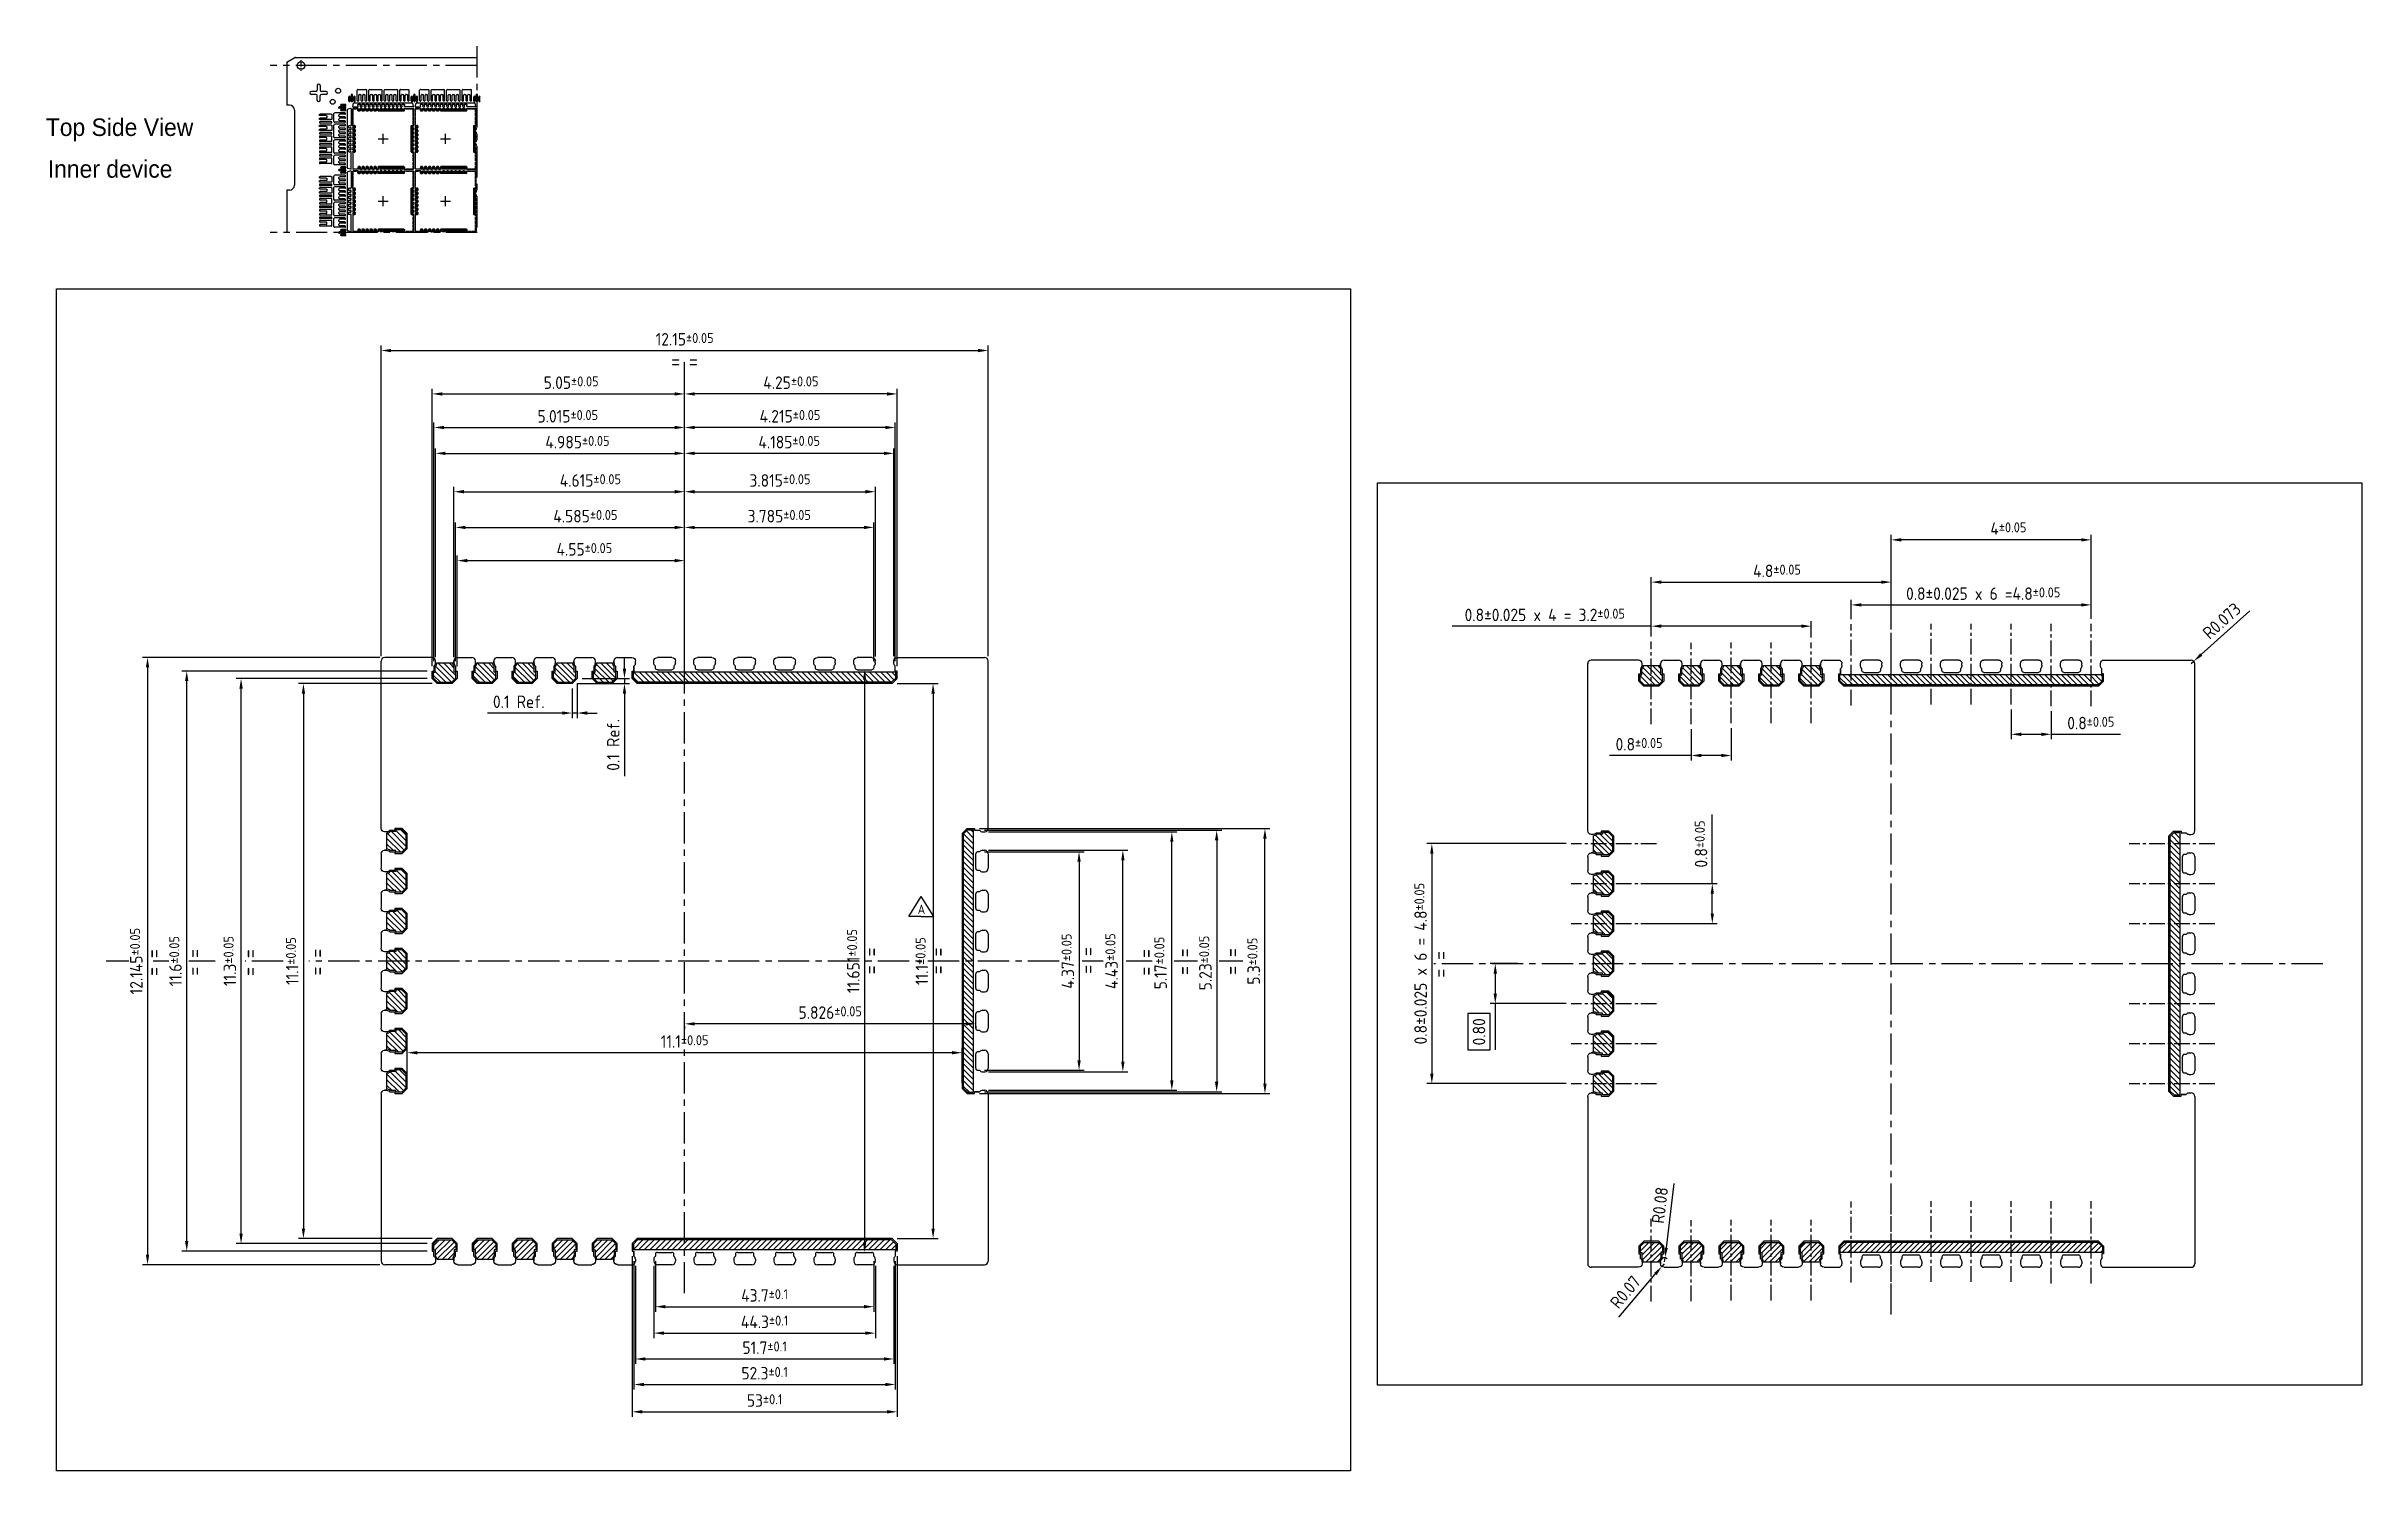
# Model space of a CAD drawing. Extents: x 807 to 1270, y 251 to 536.
import ezdxf

# ---------------------------------------------------------------- set-up
doc = ezdxf.new("R2010")
doc.units = 0
for name, pattern in [('AM_ISO02W050', [7.5, 6, -1.5]), ('AXES', [2, 1.25, -0.25, 0.25, -0.25]), ('CONTINU', [0])]:
    doc.linetypes.add(name, pattern=pattern)
for name, color, linetype, lineweight in [('AXIS', 4, 'AXES', 25), ('DIMENSIONS', 3, 'Continuous', 25), ('NOTES', 6, 'CONTINU', 25)]:
    doc.layers.add(name, color=color, linetype=linetype, lineweight=lineweight)
for name, color, linetype in [('bottom leadframe', 7, 'Continuous'), ('leadframe', 7, 'Continuous'), ('Outline', 6, 'AM_ISO02W050'), ('silver', 9, 'Continuous'), ('top leadframe', 5, 'Continuous')]:
    doc.layers.add(name, color=color, linetype=linetype)
doc.styles.get("Standard").update_dxf_attribs({"font": 'ISOCP.SHX', "bigfont": 'bigfont.shx'})
doc.dimstyles.new('ST standard', dxfattribs={"dimtxt": 2.5, "dimasz": 3.5, "dimexe": 1, "dimexo": 1, "dimgap": 1, "dimtad": 1, "dimdec": 3, "dimdsep": 46, "dimtxsty": 'STANDARD', "dimcen": 0, "dimclrd": 3, "dimclre": 3, "dimclrt": 1, "dimadec": 0, "dimazin": 2, "dimtol": 1, "dimtp": 0.1, "dimtm": 0.1, "dimtfac": 0.8, "dimtdec": 3, "dimtmove": 0, "dimatfit": 3, "dimfxl": 1, "dimtolj": 2, "dimlwd": -1, "dimlwe": -1, "dimarcsym": 1})
doc.dimstyles.new('ST standard$0', dxfattribs={"dimtxt": 2.5, "dimasz": 2, "dimexe": 1, "dimexo": 1, "dimgap": 1, "dimtad": 1, "dimdec": 3, "dimdsep": 46, "dimtxsty": 'STANDARD', "dimcen": 0, "dimclrd": 3, "dimclre": 3, "dimclrt": 1, "dimadec": 0, "dimazin": 2, "dimtol": 1, "dimtp": 0.1, "dimtm": 0.1, "dimtfac": 0.8, "dimtdec": 3, "dimtmove": 0, "dimatfit": 3, "dimfxl": 1, "dimtolj": 2, "dimlwd": -1, "dimlwe": -1, "dimarcsym": 1})

msp = doc.modelspace()

# ---------------------------------------------------------------- texts
at = {"layer": 'DIMENSIONS', "ltscale": 50}
msp.add_text('= =', height=3, dxfattribs=at).set_placement((931.9243, 471.5068))
for p in [(829.7384, 349.9638), (837.8962, 350.0053), (849.0146, 349.9638), (862.4496, 350.0468), (973.2878, 350.2923), (986.6335, 350.2923), (1016.625, 350.3792), (1028.2472, 349.9909), (1035.9376, 350.1324), (1045.5408, 350.1735), (1087.2158, 349.6093)]:
    msp.add_text('= =', height=3, rotation=90, dxfattribs=at).set_placement(p)
at = {"layer": 'NOTES', "char_height": 3.5, "attachment_point": 1}
for s, insert in [('{\\fPMingLiU|b0|i0|c136|p18;Top Side View}', (806.8246, 521.4699)), ('{\\fPMingLiU|b0|i0|c0|p18;Inner device}', (807.2222, 513.1236))]:
    msp.add_mtext_dynamic_manual_height_columns(s, width=42.869453, gutter_width=12.5, heights=[0], dxfattribs=dict(at, insert=insert))

# ---------------------------------------------------------------- blocks, each defined once
blk = doc.blocks.new('*D5')
at = {"layer": 'AXIS', "color": 3, "linetype": 'ByBlock', "ltscale": 50, "transparency": 16777216}
for p, q in [((884.14, 411.95), (884.14, 467.38)), ((886.14, 466.38), (932.64, 466.38)), ((934.64, 413.53), (934.64, 467.38))]:
    blk.add_line(p, q, dxfattribs=at)
at = {"layer": 'AXIS', "color": 3, "ltscale": 50, "transparency": 16777216}
for points in [[(886.14, 466.71), (886.14, 466.04), (884.14, 466.38)], [(932.64, 466.71), (932.64, 466.04), (934.64, 466.38)]]:
    blk.add_solid(points, dxfattribs=at)
at = {"layer": 'Defpoints', "color": 0, "ltscale": 50, "transparency": 16777216}
for p in [(934.64, 466.38), (934.64, 412.53), (884.14, 410.95)]:
    blk.add_point(p, dxfattribs=at)
at = {"layer": 'AXIS', "color": 1, "ltscale": 50, "transparency": 16777216, "insert": (911.94, 468.63), "char_height": 2.5, "attachment_point": 5}
blk.add_mtext('\\A2;5.05{\\H2;±0.05}', dxfattribs=at)
blk = doc.blocks.new('*D6')
at = {"layer": 'AXIS', "color": 3, "linetype": 'ByBlock', "ltscale": 50, "transparency": 16777216}
for p, q in [((884.79, 413.76), (884.79, 455.49)), ((886.79, 454.49), (932.64, 454.49)), ((934.64, 454.09), (934.64, 455.49))]:
    blk.add_line(p, q, dxfattribs=at)
at = {"layer": 'AXIS', "color": 3, "ltscale": 50, "transparency": 16777216}
for points in [[(886.79, 454.83), (886.79, 454.16), (884.79, 454.49)], [(932.64, 454.83), (932.64, 454.16), (934.64, 454.49)]]:
    blk.add_solid(points, dxfattribs=at)
at = {"layer": 'Defpoints', "color": 0, "ltscale": 50, "transparency": 16777216}
for p in [(934.64, 454.49), (934.64, 453.09), (884.79, 412.76)]:
    blk.add_point(p, dxfattribs=at)
at = {"layer": 'AXIS', "color": 1, "ltscale": 50, "transparency": 16777216, "insert": (913.19, 456.74), "char_height": 2.5, "attachment_point": 5}
blk.add_mtext('\\A2;4.985{\\H2;±0.05}', dxfattribs=at)
blk = doc.blocks.new('*D7')
at = {"layer": 'AXIS', "color": 3, "linetype": 'ByBlock', "ltscale": 50, "transparency": 16777216}
for p, q in [((884.49, 412.95), (884.49, 460.66)), ((886.49, 459.66), (932.64, 459.66))]:
    blk.add_line(p, q, dxfattribs=at)
at = {"layer": 'AXIS', "color": 3, "ltscale": 50, "transparency": 16777216}
for points in [[(886.49, 460), (886.49, 459.33), (884.49, 459.66)], [(932.64, 460), (932.64, 459.33), (934.64, 459.66)]]:
    blk.add_solid(points, dxfattribs=at)
at = {"layer": 'Defpoints', "color": 0, "ltscale": 50, "transparency": 16777216}
for p in [(934.64, 459.66), (934.64, 459.66), (884.49, 411.95)]:
    blk.add_point(p, dxfattribs=at)
at = {"layer": 'AXIS', "color": 1, "ltscale": 50, "transparency": 16777216, "insert": (911.26, 461.91), "char_height": 2.5, "attachment_point": 5}
blk.add_mtext('\\A2;5.015{\\H2;±0.05}', dxfattribs=at)
blk = doc.blocks.new('*D8')
at = {"layer": 'AXIS', "color": 3, "linetype": 'ByBlock', "ltscale": 50, "transparency": 16777216}
for p, q in [((889.14, 411.95), (889.14, 434.04)), ((891.14, 433.04), (932.64, 433.04)), ((934.64, 412.64), (934.64, 434.04))]:
    blk.add_line(p, q, dxfattribs=at)
at = {"layer": 'AXIS', "color": 3, "ltscale": 50, "transparency": 16777216}
for points in [[(891.14, 433.37), (891.14, 432.7), (889.14, 433.04)], [(932.64, 433.37), (932.64, 432.7), (934.64, 433.04)]]:
    blk.add_solid(points, dxfattribs=at)
at = {"layer": 'Defpoints', "color": 0, "ltscale": 50, "transparency": 16777216}
for p in [(934.64, 433.04), (889.14, 410.95), (934.64, 411.64)]:
    blk.add_point(p, dxfattribs=at)
at = {"layer": 'AXIS', "color": 1, "ltscale": 50, "transparency": 16777216, "insert": (914.58, 435.29), "char_height": 2.5, "attachment_point": 5}
blk.add_mtext('\\A2;4.55{\\H2;±0.05}', dxfattribs=at)
blk = doc.blocks.new('*D9')
at = {"layer": 'AXIS', "color": 3, "linetype": 'ByBlock', "ltscale": 50, "transparency": 16777216}
for p, q in [((888.79, 412.95), (888.79, 440.68)), ((934.64, 418.34), (934.64, 440.68)), ((890.79, 439.68), (932.64, 439.68))]:
    blk.add_line(p, q, dxfattribs=at)
at = {"layer": 'AXIS', "color": 3, "ltscale": 50, "transparency": 16777216}
for points in [[(890.79, 440.01), (890.79, 439.34), (888.79, 439.68)], [(932.64, 440.01), (932.64, 439.34), (934.64, 439.68)]]:
    blk.add_solid(points, dxfattribs=at)
at = {"layer": 'Defpoints', "color": 0, "ltscale": 50, "transparency": 16777216}
for p in [(934.64, 439.68), (934.64, 417.34), (888.79, 411.95)]:
    blk.add_point(p, dxfattribs=at)
at = {"layer": 'AXIS', "color": 1, "ltscale": 50, "transparency": 16777216, "insert": (914.78, 441.93), "char_height": 2.5, "attachment_point": 5}
blk.add_mtext('\\A2;4.585{\\H2;±0.05}', dxfattribs=at)
blk = doc.blocks.new('*D10')
at = {"layer": 'AXIS', "color": 3, "linetype": 'ByBlock', "ltscale": 50, "transparency": 16777216}
for p, q in [((888.49, 413.76), (888.49, 447.82)), ((890.49, 446.82), (932.64, 446.82)), ((934.64, 423.23), (934.64, 447.82))]:
    blk.add_line(p, q, dxfattribs=at)
at = {"layer": 'AXIS', "color": 3, "ltscale": 50, "transparency": 16777216}
for points in [[(890.49, 447.16), (890.49, 446.49), (888.49, 446.82)], [(932.64, 447.16), (932.64, 446.49), (934.64, 446.82)]]:
    blk.add_solid(points, dxfattribs=at)
at = {"layer": 'Defpoints', "color": 0, "ltscale": 50, "transparency": 16777216}
for p in [(934.64, 446.82), (934.64, 422.23), (888.49, 412.76)]:
    blk.add_point(p, dxfattribs=at)
at = {"layer": 'AXIS', "color": 1, "ltscale": 50, "transparency": 16777216, "insert": (915.78, 449.07), "char_height": 2.5, "attachment_point": 5}
blk.add_mtext('\\A2;4.615{\\H2;±0.05}', dxfattribs=at)
blk = doc.blocks.new('*D11')
at = {"layer": 'AXIS', "color": 3, "linetype": 'ByBlock', "ltscale": 50, "transparency": 16777216}
for p, q in [((977.14, 408.45), (985.34, 408.45)), ((984.34, 406.45), (984.34, 299.45)), ((977.14, 297.45), (985.34, 297.45))]:
    blk.add_line(p, q, dxfattribs=at)
at = {"layer": 'AXIS', "color": 3, "ltscale": 50, "transparency": 16777216}
for points in [[(984.01, 406.45), (984.68, 406.45), (984.34, 408.45)], [(984.01, 299.45), (984.68, 299.45), (984.34, 297.45)]]:
    blk.add_solid(points, dxfattribs=at)
at = {"layer": 'Defpoints', "color": 0, "ltscale": 50, "transparency": 16777216}
for p in [(976.14, 408.45), (976.14, 297.45), (984.34, 297.45)]:
    blk.add_point(p, dxfattribs=at)
at = {"layer": 'AXIS', "color": 1, "ltscale": 50, "transparency": 16777216, "insert": (982.09, 352.93), "char_height": 2.5, "attachment_point": 5, "rotation": 90}
blk.add_mtext('\\A2;11.1{\\H2;±0.05}', dxfattribs=at)
blk = doc.blocks.new('*D12')
at = {"layer": 'AXIS', "color": 3, "linetype": 'ByBlock', "ltscale": 50, "transparency": 16777216}
for p, q in [((1128.04, 417.85), (1128.04, 429.74)), ((1130.04, 428.74), (1174.04, 428.74)), ((1176.04, 420.95), (1176.04, 429.74))]:
    blk.add_line(p, q, dxfattribs=at)
at = {"layer": 'AXIS', "color": 3, "ltscale": 50, "transparency": 16777216}
for points in [[(1130.04, 429.07), (1130.04, 428.41), (1128.04, 428.74)], [(1174.04, 429.07), (1174.04, 428.41), (1176.04, 428.74)]]:
    blk.add_solid(points, dxfattribs=at)
at = {"layer": 'Defpoints', "color": 0, "ltscale": 50, "transparency": 16777216}
for p in [(1176.04, 428.74), (1176.04, 419.95, 0), (1128.04, 416.85)]:
    blk.add_point(p, dxfattribs=at)
at = {"layer": 'AXIS', "color": 1, "ltscale": 50, "transparency": 16777216, "insert": (1153.19, 430.99), "char_height": 2.5, "attachment_point": 5}
blk.add_mtext('\\A2;4.8{\\H2;±0.05}', dxfattribs=at)
blk = doc.blocks.new('*D13')
at = {"layer": 'AXIS', "color": 3, "linetype": 'ByBlock', "ltscale": 50, "transparency": 16777216}
for p, q in [((1176.04, 429.41), (1176.04, 438.19)), ((1214.04, 437.19), (1178.04, 437.19)), ((1216.04, 421.37), (1216.04, 438.19))]:
    blk.add_line(p, q, dxfattribs=at)
at = {"layer": 'AXIS', "color": 3, "ltscale": 50, "transparency": 16777216}
for points in [[(1178.04, 437.53), (1178.04, 436.86), (1176.04, 437.19)], [(1214.04, 437.53), (1214.04, 436.86), (1216.04, 437.19)]]:
    blk.add_solid(points, dxfattribs=at)
at = {"layer": 'Defpoints', "color": 0, "ltscale": 50, "transparency": 16777216}
for p in [(1176.04, 437.19), (1176.04, 428.41), (1216.04, 420.37, 0)]:
    blk.add_point(p, dxfattribs=at)
at = {"layer": 'AXIS', "color": 1, "ltscale": 50, "transparency": 16777216, "insert": (1199.48, 439.44), "char_height": 2.5, "attachment_point": 5}
blk.add_mtext('\\A2;4{\\H2;±0.05}', dxfattribs=at)
blk = doc.blocks.new('*D14')
at = {"layer": 'AXIS', "color": 3, "linetype": 'ByBlock', "ltscale": 50, "transparency": 16777216}
for p, q in [((1128.04, 419.93), (1088.18, 419.93)), ((1128.04, 417.85), (1128.04, 420.93)), ((1158.04, 419.93), (1130.04, 419.93)), ((1160.04, 417.67), (1160.04, 420.93))]:
    blk.add_line(p, q, dxfattribs=at)
at = {"layer": 'AXIS', "color": 3, "ltscale": 50, "transparency": 16777216}
for points in [[(1130.04, 420.27), (1130.04, 419.6), (1128.04, 419.93)], [(1158.04, 420.27), (1158.04, 419.6), (1160.04, 419.93)]]:
    blk.add_solid(points, dxfattribs=at)
at = {"layer": 'Defpoints', "color": 0, "ltscale": 50, "transparency": 16777216}
for p in [(1128.04, 419.93), (1128.04, 416.85), (1160.04, 416.67)]:
    blk.add_point(p, dxfattribs=at)
at = {"layer": 'AXIS', "color": 1, "ltscale": 50, "transparency": 16777216, "insert": (1106.73, 422.18), "char_height": 2.5, "attachment_point": 5}
blk.add_mtext('\\A2;0.8%%P0.025 x 4 = 3.2{\\H2;±0.05}', dxfattribs=at)
blk = doc.blocks.new('*D15')
at = {"layer": 'AXIS', "color": 3, "linetype": 'ByBlock', "ltscale": 50, "transparency": 16777216}
for p, q in [((1136.04, 399.36), (1136.04, 393.06)), ((1144.04, 399.52), (1144.04, 393.06)), ((1136.04, 394.06), (1119.67, 394.06)), ((1142.04, 394.06), (1138.04, 394.06))]:
    blk.add_line(p, q, dxfattribs=at)
at = {"layer": 'AXIS', "color": 3, "ltscale": 50, "transparency": 16777216}
for points in [[(1138.04, 394.39), (1138.04, 393.73), (1136.04, 394.06)], [(1142.04, 394.39), (1142.04, 393.73), (1144.04, 394.06)]]:
    blk.add_solid(points, dxfattribs=at)
at = {"layer": 'Defpoints', "color": 0, "ltscale": 50, "transparency": 16777216}
for p in [(1136.04, 400.36), (1144.04, 400.52), (1136.04, 394.06)]:
    blk.add_point(p, dxfattribs=at)
at = {"layer": 'AXIS', "color": 1, "ltscale": 50, "transparency": 16777216, "insert": (1125.6, 396.31), "char_height": 2.5, "attachment_point": 5}
blk.add_mtext('\\A2;0.8{\\H2;±0.05}', dxfattribs=at)
blk = doc.blocks.new('*D16')
at = {"layer": 'AXIS', "color": 3, "linetype": 'ByBlock', "ltscale": 50, "transparency": 16777216}
for p, q in [((1168.04, 421.31), (1168.04, 425.18)), ((1170.04, 424.18), (1214.04, 424.18)), ((1216.04, 421.37), (1216.04, 425.18))]:
    blk.add_line(p, q, dxfattribs=at)
at = {"layer": 'AXIS', "color": 3, "ltscale": 50, "transparency": 16777216}
for points in [[(1170.04, 424.51), (1170.04, 423.85), (1168.04, 424.18)], [(1214.04, 424.51), (1214.04, 423.85), (1216.04, 424.18)]]:
    blk.add_solid(points, dxfattribs=at)
at = {"layer": 'Defpoints', "color": 0, "ltscale": 50, "transparency": 16777216}
for p in [(1216.04, 424.18), (1168.04, 420.31, 0), (1216.04, 420.37, 0)]:
    blk.add_point(p, dxfattribs=at)
at = {"layer": 'AXIS', "color": 1, "ltscale": 50, "transparency": 16777216, "insert": (1194.44, 426.43), "char_height": 2.5, "attachment_point": 5}
blk.add_mtext('\\A2;0.8%%P0.025 x 6 =4.8{\\H2;±0.05}', dxfattribs=at)
blk = doc.blocks.new('*D17')
at = {"layer": 'AXIS', "color": 3, "linetype": 'ByBlock', "ltscale": 50, "transparency": 16777216}
for p, q in [((1200.04, 403.25), (1200.04, 397.3)), ((1208.04, 402.94), (1208.04, 397.3)), ((1202.04, 398.3), (1206.04, 398.3)), ((1208.04, 398.3), (1221.9, 398.3))]:
    blk.add_line(p, q, dxfattribs=at)
at = {"layer": 'AXIS', "color": 3, "ltscale": 50, "transparency": 16777216}
for points in [[(1202.04, 398.63), (1202.04, 397.96), (1200.04, 398.3)], [(1206.04, 398.63), (1206.04, 397.96), (1208.04, 398.3)]]:
    blk.add_solid(points, dxfattribs=at)
at = {"layer": 'Defpoints', "color": 0, "ltscale": 50, "transparency": 16777216}
for p in [(1200.04, 404.25, 0), (1208.04, 403.94, 0), (1208.04, 398.3)]:
    blk.add_point(p, dxfattribs=at)
at = {"layer": 'AXIS', "color": 1, "ltscale": 50, "transparency": 16777216, "insert": (1215.97, 400.55), "char_height": 2.5, "attachment_point": 5}
blk.add_mtext('\\A2;0.8{\\H2;±0.05}', dxfattribs=at)
blk = doc.blocks.new('*D18')
at = {"layer": 'AXIS', "color": 3, "linetype": 'ByBlock', "ltscale": 50, "transparency": 16777216}
for p, q in [((1140.24, 368.43), (1140.24, 382.29)), ((1128.11, 368.43), (1141.24, 368.43)), ((1140.24, 362.43), (1140.24, 366.43)), ((1128.11, 360.43), (1141.24, 360.43))]:
    blk.add_line(p, q, dxfattribs=at)
at = {"layer": 'AXIS', "color": 3, "ltscale": 50, "transparency": 16777216}
for points in [[(1139.91, 366.43), (1140.57, 366.43), (1140.24, 368.43)], [(1139.91, 362.43), (1140.57, 362.43), (1140.24, 360.43)]]:
    blk.add_solid(points, dxfattribs=at)
at = {"layer": 'Defpoints', "color": 0, "ltscale": 50, "transparency": 16777216}
for p in [(1127.11, 368.43), (1140.24, 368.43), (1127.11, 360.43)]:
    blk.add_point(p, dxfattribs=at)
at = {"layer": 'AXIS', "color": 1, "ltscale": 50, "transparency": 16777216, "insert": (1137.99, 376.36), "char_height": 2.5, "attachment_point": 5, "rotation": 90}
blk.add_mtext('\\A2;0.8{\\H2;±0.05}', dxfattribs=at)
blk = doc.blocks.new('*D19')
at = {"layer": 'AXIS', "color": 3, "linetype": 'ByBlock', "ltscale": 50, "transparency": 16777216}
for p, q in [((1110.98, 376.43), (1083.13, 376.43)), ((1084.13, 374.43), (1084.13, 330.43)), ((1110.98, 328.43), (1083.13, 328.43))]:
    blk.add_line(p, q, dxfattribs=at)
at = {"layer": 'AXIS', "color": 3, "ltscale": 50, "transparency": 16777216}
for points in [[(1083.79, 374.43), (1084.46, 374.43), (1084.13, 376.43)], [(1083.79, 330.43), (1084.46, 330.43), (1084.13, 328.43)]]:
    blk.add_solid(points, dxfattribs=at)
at = {"layer": 'Defpoints', "color": 0, "ltscale": 50, "transparency": 16777216}
for p in [(1111.98, 376.43), (1084.13, 328.43), (1111.98, 328.43)]:
    blk.add_point(p, dxfattribs=at)
at = {"layer": 'AXIS', "color": 1, "ltscale": 50, "transparency": 16777216, "insert": (1081.88, 352.43), "char_height": 2.5, "attachment_point": 5, "rotation": 90}
blk.add_mtext('\\A2;0.8%%P0.025 x 6 = 4.8{\\H2;±0.05}', dxfattribs=at)
blk = doc.blocks.new('*D20')
at = {"layer": 'Defpoints', "color": 0, "ltscale": 50, "transparency": 16777216}
for p in [(1102.32, 352.43), (1096.82, 344.43), (1111.98, 344.43)]:
    blk.add_point(p, dxfattribs=at)
at = {"layer": 'DIMENSIONS', "color": 3, "linetype": 'ByBlock', "ltscale": 50, "transparency": 16777216}
for p, q in [((1101.32, 352.43), (1095.82, 352.43)), ((1110.98, 344.43), (1095.82, 344.43))]:
    blk.add_line(p, q, dxfattribs=at)
at = {"layer": 'DIMENSIONS', "color": 3, "ltscale": 50, "transparency": 16777216}
for p, q in [((1096.82, 350.43), (1096.82, 346.43)), ((1096.82, 344.43), (1096.82, 335.17)), ((1095.82, 342.43), (1091.32, 342.43)), ((1091.32, 342.43), (1091.32, 335.17)), ((1095.82, 335.17), (1095.82, 342.43)), ((1091.32, 335.17), (1095.82, 335.17))]:
    blk.add_line(p, q, dxfattribs=at)
for points in [[(1096.49, 350.43), (1097.16, 350.43), (1096.82, 352.43)], [(1096.49, 346.43), (1097.16, 346.43), (1096.82, 344.43)]]:
    blk.add_solid(points, dxfattribs=at)
at = {"layer": 'DIMENSIONS', "color": 1, "ltscale": 50, "transparency": 16777216, "insert": (1093.57, 338.8), "char_height": 2.5, "attachment_point": 5, "rotation": 90}
blk.add_mtext('\\A2;0.80', dxfattribs=at)
blk = doc.blocks.new('*D21')
at = {"layer": 'AXIS', "color": 3, "linetype": 'ByBlock', "ltscale": 50, "transparency": 16777216}
for p, q in [((913.14, 408.45), (913.14, 401.56)), ((912.14, 407.45), (912.14, 401.56)), ((910.14, 402.56), (895.21, 402.56)), ((913.14, 402.56), (912.14, 402.56)), ((915.14, 402.56), (917.14, 402.56))]:
    blk.add_line(p, q, dxfattribs=at)
at = {"layer": 'AXIS', "color": 3, "ltscale": 50, "transparency": 16777216}
for points in [[(910.14, 402.89), (910.14, 402.22), (912.14, 402.56)], [(915.14, 402.89), (915.14, 402.22), (913.14, 402.56)]]:
    blk.add_solid(points, dxfattribs=at)
at = {"layer": 'Defpoints', "color": 0, "ltscale": 50, "transparency": 16777216}
for p in [(912.14, 408.45), (913.14, 409.45), (912.14, 402.56)]:
    blk.add_point(p, dxfattribs=at)
at = {"layer": 'AXIS', "color": 1, "ltscale": 50, "transparency": 16777216, "insert": (901.46, 404.81), "char_height": 2.5, "attachment_point": 5}
blk.add_mtext('\\A2;0.1 Ref.', dxfattribs=at)
blk = doc.blocks.new('*D22')
at = {"layer": 'AXIS', "color": 3, "linetype": 'ByBlock', "ltscale": 50, "transparency": 16777216}
for p, q in [((922.6, 411.45), (922.6, 413.45)), ((913.14, 408.45), (923.6, 408.45)), ((914.14, 409.45), (923.6, 409.45)), ((922.6, 409.45), (922.6, 408.45)), ((922.6, 406.45), (922.6, 389.94))]:
    blk.add_line(p, q, dxfattribs=at)
at = {"layer": 'AXIS', "color": 3, "ltscale": 50, "transparency": 16777216}
for points in [[(922.27, 411.45), (922.94, 411.45), (922.6, 409.45)], [(922.27, 406.45), (922.94, 406.45), (922.6, 408.45)]]:
    blk.add_solid(points, dxfattribs=at)
at = {"layer": 'Defpoints', "color": 0, "ltscale": 50, "transparency": 16777216}
for p in [(912.14, 408.45), (913.14, 409.45), (922.6, 408.45)]:
    blk.add_point(p, dxfattribs=at)
at = {"layer": 'AXIS', "color": 1, "ltscale": 50, "transparency": 16777216, "insert": (920.35, 396.19), "char_height": 2.5, "attachment_point": 5, "rotation": 90}
blk.add_mtext('\\A2;0.1 Ref.', dxfattribs=at)
blk = doc.blocks.new('*D23')
at = {"layer": 'AXIS', "color": 3, "linetype": 'ByBlock', "ltscale": 50, "transparency": 16777216}
for p, q in [((975.14, 466.38), (936.64, 466.38)), ((977.14, 411.95), (977.14, 467.38))]:
    blk.add_line(p, q, dxfattribs=at)
at = {"layer": 'AXIS', "color": 3, "ltscale": 50, "transparency": 16777216}
for points in [[(936.64, 466.71), (936.64, 466.04), (934.64, 466.38)], [(975.14, 466.71), (975.14, 466.04), (977.14, 466.38)]]:
    blk.add_solid(points, dxfattribs=at)
at = {"layer": 'Defpoints', "color": 0, "ltscale": 50, "transparency": 16777216}
for p in [(934.64, 466.38), (934.64, 466.38), (977.14, 410.95)]:
    blk.add_point(p, dxfattribs=at)
at = {"layer": 'AXIS', "color": 1, "ltscale": 50, "transparency": 16777216, "insert": (955.89, 468.63), "char_height": 2.5, "attachment_point": 5}
blk.add_mtext('\\A2;4.25{\\H2;±0.05}', dxfattribs=at)
blk = doc.blocks.new('*D24')
at = {"layer": 'AXIS', "color": 3, "linetype": 'ByBlock', "ltscale": 50, "transparency": 16777216}
for p, q in [((974.79, 459.66), (936.64, 459.66)), ((976.79, 412.95), (976.79, 460.66))]:
    blk.add_line(p, q, dxfattribs=at)
at = {"layer": 'AXIS', "color": 3, "ltscale": 50, "transparency": 16777216}
for points in [[(936.64, 460), (936.64, 459.33), (934.64, 459.66)], [(974.79, 460), (974.79, 459.33), (976.79, 459.66)]]:
    blk.add_solid(points, dxfattribs=at)
at = {"layer": 'Defpoints', "color": 0, "ltscale": 50, "transparency": 16777216}
for p in [(934.64, 459.66), (934.64, 459.66), (976.79, 411.95, 0)]:
    blk.add_point(p, dxfattribs=at)
at = {"layer": 'AXIS', "color": 1, "ltscale": 50, "transparency": 16777216, "insert": (955.71, 461.91), "char_height": 2.5, "attachment_point": 5}
blk.add_mtext('\\A2;4.215{\\H2;±0.05}', dxfattribs=at)
blk = doc.blocks.new('*D25')
at = {"layer": 'AXIS', "color": 3, "linetype": 'ByBlock', "ltscale": 50, "transparency": 16777216}
for p, q in [((974.49, 454.49), (936.64, 454.49)), ((976.49, 413.95), (976.49, 455.49))]:
    blk.add_line(p, q, dxfattribs=at)
at = {"layer": 'AXIS', "color": 3, "ltscale": 50, "transparency": 16777216}
for points in [[(936.64, 454.83), (936.64, 454.16), (934.64, 454.49)], [(974.49, 454.83), (974.49, 454.16), (976.49, 454.49)]]:
    blk.add_solid(points, dxfattribs=at)
at = {"layer": 'Defpoints', "color": 0, "ltscale": 50, "transparency": 16777216}
for p in [(934.64, 454.49), (934.64, 454.49), (976.49, 412.95, 0.01)]:
    blk.add_point(p, dxfattribs=at)
at = {"layer": 'AXIS', "color": 1, "ltscale": 50, "transparency": 16777216, "insert": (955.56, 456.74), "char_height": 2.5, "attachment_point": 5}
blk.add_mtext('\\A2;4.185{\\H2;±0.05}', dxfattribs=at)
blk = doc.blocks.new('*D29')
at = {"layer": 'bottom leadframe', "color": 3, "linetype": 'ByBlock', "ltscale": 50, "transparency": 16777216}
for p, q in [((873.91, 413.95), (873.91, 476.06)), ((875.91, 475.06), (993.36, 475.06)), ((995.36, 413.95), (995.36, 476.06))]:
    blk.add_line(p, q, dxfattribs=at)
at = {"layer": 'bottom leadframe', "color": 3, "ltscale": 50, "transparency": 16777216}
for points in [[(875.91, 475.39), (875.91, 474.72), (873.91, 475.06)], [(993.36, 475.39), (993.36, 474.72), (995.36, 475.06)]]:
    blk.add_solid(points, dxfattribs=at)
at = {"layer": 'Defpoints', "color": 0, "ltscale": 50, "transparency": 16777216}
for p in [(995.36, 475.06), (873.91, 412.95), (995.36, 412.95, 0)]:
    blk.add_point(p, dxfattribs=at)
at = {"layer": 'bottom leadframe', "color": 1, "ltscale": 50, "transparency": 16777216, "insert": (934.64, 477.31), "char_height": 2.5, "attachment_point": 5}
blk.add_mtext('\\A2;12.15{\\H2;±0.05}', dxfattribs=at)
blk = doc.blocks.new('*D32')
at = {"layer": 'Defpoints', "color": 0, "ltscale": 50, "transparency": 16777216}
for p in [(1130.69, 292.8), (1130.78, 293.6)]:
    blk.add_point(p, dxfattribs=at)
at = {"layer": 'DIMENSIONS', "color": 3, "ltscale": 50, "transparency": 16777216}
for p, q in [((1132.54, 308.44), (1131.02, 295.58)), ((1130.69, 292.8), (1130.78, 293.6))]:
    blk.add_line(p, q, dxfattribs=at)
at = {"layer": 'DIMENSIONS', "color": 3, "linetype": 'ByBlock', "ltscale": 50, "transparency": 16777216}
blk.add_arc((1130.69, 292.8), 0.8, 51.3178, 154.8828, dxfattribs=at)
at = {"layer": 'DIMENSIONS', "color": 3, "ltscale": 50, "transparency": 16777216}
blk.add_solid([(1130.69, 295.62), (1131.35, 295.54), (1130.78, 293.6)], dxfattribs=at)
at = {"layer": 'DIMENSIONS', "color": 1, "ltscale": 50, "transparency": 16777216, "insert": (1129.76, 304.11), "char_height": 2.5, "attachment_point": 5, "rotation": 83.2631}
blk.add_mtext('\\A2;R0.08', dxfattribs=at)
blk = doc.blocks.new('*D34')
at = {"layer": 'AXIS', "color": 3, "linetype": 'ByBlock', "ltscale": 50, "transparency": 16777216}
for p, q in [((873.64, 413.67), (826.18, 413.67)), ((827.18, 411.67), (827.18, 294.22)), ((873.64, 292.22), (826.18, 292.22))]:
    blk.add_line(p, q, dxfattribs=at)
at = {"layer": 'AXIS', "color": 3, "ltscale": 50, "transparency": 16777216}
for points in [[(826.85, 411.67), (827.51, 411.67), (827.18, 413.67)], [(826.85, 294.22), (827.51, 294.22), (827.18, 292.22)]]:
    blk.add_solid(points, dxfattribs=at)
at = {"layer": 'Defpoints', "color": 0, "ltscale": 50, "transparency": 16777216}
for p in [(874.64, 413.67), (827.18, 292.22), (874.64, 292.22)]:
    blk.add_point(p, dxfattribs=at)
at = {"layer": 'AXIS', "color": 1, "ltscale": 50, "transparency": 16777216, "insert": (824.93, 352.93), "char_height": 2.5, "attachment_point": 5, "rotation": 90}
blk.add_mtext('\\A2;12.145{\\H2;±0.05}', dxfattribs=at)
blk = doc.blocks.new('*D35')
at = {"layer": 'AXIS', "color": 3, "linetype": 'ByBlock', "ltscale": 50, "transparency": 16777216}
for p, q in [((883.14, 409.45), (844.89, 409.45)), ((845.89, 298.45), (845.89, 407.45)), ((883.14, 296.45), (844.89, 296.45))]:
    blk.add_line(p, q, dxfattribs=at)
at = {"layer": 'AXIS', "color": 3, "ltscale": 50, "transparency": 16777216}
for points in [[(845.56, 407.45), (846.23, 407.45), (845.89, 409.45)], [(845.56, 298.45), (846.23, 298.45), (845.89, 296.45)]]:
    blk.add_solid(points, dxfattribs=at)
at = {"layer": 'Defpoints', "color": 0, "ltscale": 50, "transparency": 16777216}
for p in [(845.89, 409.45), (884.14, 409.45), (884.14, 296.45)]:
    blk.add_point(p, dxfattribs=at)
at = {"layer": 'AXIS', "color": 1, "ltscale": 50, "transparency": 16777216, "insert": (843.64, 352.95), "char_height": 2.5, "attachment_point": 5, "rotation": 90}
blk.add_mtext('\\A2;11.3{\\H2;±0.05}', dxfattribs=at)
blk = doc.blocks.new('*D36')
at = {"layer": 'AXIS', "color": 3, "linetype": 'ByBlock', "ltscale": 50, "transparency": 16777216}
for p, q in [((884.14, 408.45), (857.37, 408.45)), ((858.37, 406.45), (858.37, 299.45)), ((884.14, 297.45), (857.37, 297.45))]:
    blk.add_line(p, q, dxfattribs=at)
at = {"layer": 'AXIS', "color": 3, "ltscale": 50, "transparency": 16777216}
for points in [[(858.04, 406.45), (858.7, 406.45), (858.37, 408.45)], [(858.04, 299.45), (858.7, 299.45), (858.37, 297.45)]]:
    blk.add_solid(points, dxfattribs=at)
at = {"layer": 'Defpoints', "color": 0, "ltscale": 50, "transparency": 16777216}
for p in [(885.14, 408.45), (858.37, 297.45), (885.14, 297.45)]:
    blk.add_point(p, dxfattribs=at)
at = {"layer": 'AXIS', "color": 1, "ltscale": 50, "transparency": 16777216, "insert": (856.12, 352.95), "char_height": 2.5, "attachment_point": 5, "rotation": 90}
blk.add_mtext('\\A2;11.1{\\H2;±0.05}', dxfattribs=at)
blk = doc.blocks.new('*D37')
at = {"layer": 'AXIS', "color": 3, "linetype": 'ByBlock', "ltscale": 50, "transparency": 16777216}
for p, q in [((883.14, 410.95), (834.02, 410.95)), ((835.02, 296.95), (835.02, 408.95)), ((883.14, 294.95), (834.02, 294.95))]:
    blk.add_line(p, q, dxfattribs=at)
at = {"layer": 'AXIS', "color": 3, "ltscale": 50, "transparency": 16777216}
for points in [[(834.68, 408.95), (835.35, 408.95), (835.02, 410.95)], [(834.68, 296.95), (835.35, 296.95), (835.02, 294.95)]]:
    blk.add_solid(points, dxfattribs=at)
at = {"layer": 'Defpoints', "color": 0, "ltscale": 50, "transparency": 16777216}
for p in [(835.02, 410.95), (884.14, 410.95), (884.14, 294.95)]:
    blk.add_point(p, dxfattribs=at)
at = {"layer": 'AXIS', "color": 1, "ltscale": 50, "transparency": 16777216, "insert": (832.77, 352.93), "char_height": 2.5, "attachment_point": 5, "rotation": 90}
blk.add_mtext('\\A2;11.6{\\H2;±0.05}', dxfattribs=at)
blk = doc.blocks.new('*D38')
at = {"layer": 'AXIS', "color": 3, "linetype": 'ByBlock', "ltscale": 50, "transparency": 16777216}
for p, q in [((993.64, 379.45), (1051.74, 379.45)), ((1050.74, 328.45), (1050.74, 377.45)), ((993.64, 326.45), (1051.74, 326.45))]:
    blk.add_line(p, q, dxfattribs=at)
at = {"layer": 'AXIS', "color": 3, "ltscale": 50, "transparency": 16777216}
for points in [[(1050.4, 377.45), (1051.07, 377.45), (1050.74, 379.45)], [(1050.4, 328.45), (1051.07, 328.45), (1050.74, 326.45)]]:
    blk.add_solid(points, dxfattribs=at)
at = {"layer": 'Defpoints', "color": 0, "ltscale": 50, "transparency": 16777216}
for p in [(992.64, 379.45), (1050.74, 379.45), (992.64, 326.45)]:
    blk.add_point(p, dxfattribs=at)
at = {"layer": 'AXIS', "color": 1, "ltscale": 50, "transparency": 16777216, "insert": (1048.49, 352.92), "char_height": 2.5, "attachment_point": 5, "rotation": 90}
blk.add_mtext('\\A2;5.3{\\H2;±0.05}', dxfattribs=at)
blk = doc.blocks.new('*D39')
at = {"layer": 'AXIS', "color": 3, "linetype": 'ByBlock', "ltscale": 50, "transparency": 16777216}
for p, q in [((994.64, 379.1), (1042.08, 379.1)), ((1041.08, 377.1), (1041.08, 328.8)), ((994.64, 326.8), (1042.08, 326.8))]:
    blk.add_line(p, q, dxfattribs=at)
at = {"layer": 'AXIS', "color": 3, "ltscale": 50, "transparency": 16777216}
for points in [[(1040.74, 377.1), (1041.41, 377.1), (1041.08, 379.1)], [(1040.74, 328.8), (1041.41, 328.8), (1041.08, 326.8)]]:
    blk.add_solid(points, dxfattribs=at)
at = {"layer": 'Defpoints', "color": 0, "ltscale": 50, "transparency": 16777216}
for p in [(993.64, 379.1, 0), (993.64, 326.8), (1041.08, 326.8)]:
    blk.add_point(p, dxfattribs=at)
at = {"layer": 'AXIS', "color": 1, "ltscale": 50, "transparency": 16777216, "insert": (1038.83, 352.56), "char_height": 2.5, "attachment_point": 5, "rotation": 90}
blk.add_mtext('\\A2;5.23{\\H2;±0.05}', dxfattribs=at)
blk = doc.blocks.new('*D40')
at = {"layer": 'AXIS', "color": 3, "linetype": 'ByBlock', "ltscale": 50, "transparency": 16777216}
for p, q in [((995.45, 378.8), (1033.11, 378.8)), ((1032.11, 329.1), (1032.11, 376.8)), ((995.45, 327.1), (1033.11, 327.1))]:
    blk.add_line(p, q, dxfattribs=at)
at = {"layer": 'AXIS', "color": 3, "ltscale": 50, "transparency": 16777216}
for points in [[(1031.78, 376.8), (1032.44, 376.8), (1032.11, 378.8)], [(1031.78, 329.1), (1032.44, 329.1), (1032.11, 327.1)]]:
    blk.add_solid(points, dxfattribs=at)
at = {"layer": 'Defpoints', "color": 0, "ltscale": 50, "transparency": 16777216}
for p in [(994.45, 378.8, 0), (1032.11, 378.8), (994.45, 327.1, 0)]:
    blk.add_point(p, dxfattribs=at)
at = {"layer": 'AXIS', "color": 1, "ltscale": 50, "transparency": 16777216, "insert": (1029.86, 352.56), "char_height": 2.5, "attachment_point": 5, "rotation": 90}
blk.add_mtext('\\A2;5.17{\\H2;±0.05}', dxfattribs=at)
blk = doc.blocks.new('*D41')
at = {"layer": 'AXIS', "color": 3, "linetype": 'ByBlock', "ltscale": 50, "transparency": 16777216}
for p, q in [((995.41, 375.1), (1023.31, 375.1)), ((1022.31, 332.8), (1022.31, 373.1)), ((995.41, 330.8), (1023.31, 330.8))]:
    blk.add_line(p, q, dxfattribs=at)
at = {"layer": 'AXIS', "color": 3, "ltscale": 50, "transparency": 16777216}
for points in [[(1021.98, 373.1), (1022.65, 373.1), (1022.31, 375.1)], [(1021.98, 332.8), (1022.65, 332.8), (1022.31, 330.8)]]:
    blk.add_solid(points, dxfattribs=at)
at = {"layer": 'Defpoints', "color": 0, "ltscale": 50, "transparency": 16777216}
for p in [(994.41, 375.1, 0), (1022.31, 375.1), (994.41, 330.8)]:
    blk.add_point(p, dxfattribs=at)
at = {"layer": 'AXIS', "color": 1, "ltscale": 50, "transparency": 16777216, "insert": (1020.06, 352.93), "char_height": 2.5, "attachment_point": 5, "rotation": 90}
blk.add_mtext('\\A2;4.43{\\H2;±0.05}', dxfattribs=at)
blk = doc.blocks.new('*D33')
at = {"layer": 'AXIS', "color": 3, "linetype": 'ByBlock', "ltscale": 50, "transparency": 16777216}
for p, q in [((994.64, 374.8), (1014.55, 374.8)), ((1013.55, 372.8), (1013.55, 333.1)), ((994.64, 331.1), (1014.55, 331.1))]:
    blk.add_line(p, q, dxfattribs=at)
at = {"layer": 'AXIS', "color": 3, "ltscale": 50, "transparency": 16777216}
for points in [[(1013.21, 372.8), (1013.88, 372.8), (1013.55, 374.8)], [(1013.21, 333.1), (1013.88, 333.1), (1013.55, 331.1)]]:
    blk.add_solid(points, dxfattribs=at)
at = {"layer": 'Defpoints', "color": 0, "ltscale": 50, "transparency": 16777216}
for p in [(993.64, 374.8), (993.64, 331.1), (1013.55, 331.1)]:
    blk.add_point(p, dxfattribs=at)
at = {"layer": 'AXIS', "color": 1, "ltscale": 50, "transparency": 16777216, "insert": (1011.3, 352.93), "char_height": 2.5, "attachment_point": 5, "rotation": 90}
blk.add_mtext('\\A2;4.37{\\H2;±0.05}', dxfattribs=at)
blk = doc.blocks.new('rev1 A')
at = {"layer": 'DIMENSIONS', "ltscale": 50}
for points in [[(0.74, -0.51), (-1.79, -0.51), (0.72, 3.47)], [(0.7, -0.51), (3.22, -0.51), (0.72, 3.47)]]:
    blk.add_lwpolyline(points, dxfattribs=at)
blk.add_text('A', height=1.88, dxfattribs=at).set_placement((0, 0))
blk = doc.blocks.new('top fiducial')
at = {"layer": 'top leadframe', "ltscale": 50}
for p, q in [((1.16, 0.12), (-0.06, 0.12)), ((1.16, 0.62), (0.34, 0.62)), ((1.16, 0.38), (0.34, 0.38)), ((1.16, -0.12), (-0.06, -0.12)), ((1.16, -0.38), (0.34, -0.38)), ((1.16, -0.62), (0.34, -0.62))]:
    blk.add_line(p, q, dxfattribs=at)
for centre, start, end in [((-0.06, 0), 90, 270), ((0.34, 0.5), 90, 270), ((1.16, 0.5), 270, 90), ((1.16, 0), 270, 90), ((0.34, -0.5), 90, 270), ((1.16, -0.5), 270, 90)]:
    blk.add_arc(centre, 0.125, start, end, dxfattribs=at)
blk = doc.blocks.new('12x12 outline')
at = {"layer": 'AXIS', "ltscale": 50}
for p, q in [((0, -1.05), (0, 0.95)), ((-1, -0.05), (1, -0.05))]:
    blk.add_line(p, q, dxfattribs=at)
at = {"layer": 'Outline', "ltscale": 0.1}
for p, q in [((-6, -6.05), (-6, 5.95)), ((-6, 5.95), (6, 5.95)), ((6, -6.05), (6, 5.95)), ((-6, -6.05), (6, -6.05))]:
    blk.add_line(p, q, dxfattribs=at)
at = {"layer": 'top leadframe', "ltscale": 50}
blk.add_line((0, -0.05), (0, -0.05), dxfattribs=at)
blk = doc.blocks.new('external slots vertical A')
at = {"layer": 'top leadframe'}
for p, q in [((0, -1.2), (0, 1.2)), ((2.17, 1.35), (0.15, 1.35)), ((1, 0.7), (1, 0.9)), ((1, -0.1), (1, 0.1)), ((2.17, 1.05), (1.15, 1.05)), ((2.17, 0.55), (1.15, 0.55)), ((2.17, 0.25), (1.15, 0.25)), ((2.17, -1.35), (0.15, -1.35)), ((1, -0.9), (1, -0.7)), ((2.17, -0.25), (1.15, -0.25)), ((2.17, -0.55), (1.15, -0.55)), ((2.17, -1.05), (1.15, -1.05))]:
    blk.add_line(p, q, dxfattribs=at)
for centre, start, end in [((0.15, 1.2), 90, 180), ((1.15, 0.9), 90, 180), ((1.15, 0.7), 180, 270), ((1.15, 0.1), 90, 180), ((2.17, 1.2), 270, 90), ((2.17, 0.4), 270, 90), ((0.15, -1.2), 180, 270), ((1.15, -0.1), 180, 270), ((1.15, -0.7), 90, 180), ((1.15, -0.9), 180, 270), ((2.17, -0.4), 270, 90), ((2.17, -1.2), 270, 90)]:
    blk.add_arc(centre, 0.15, start, end, dxfattribs=at)
blk = doc.blocks.new('lead top horizhontal small')
at = {"layer": 'top leadframe'}
for p, q in [((-0.8, 0), (0.8, 0)), ((-0.95, -2.175), (-0.95, -0.15)), ((-0.65, -2.175), (-0.65, -1.15)), ((-0.5, -1), (-0.3, -1)), ((-0.15, -2.175), (-0.15, -1.15)), ((0.15, -2.175), (0.15, -1.15)), ((0.3, -1), (0.5, -1)), ((0.65, -2.175), (0.65, -1.15)), ((0.95, -2.175), (0.95, -0.15))]:
    blk.add_line(p, q, dxfattribs=at)
for centre, start, end in [((-0.8, -0.15), 90, 180), ((0.8, -0.15), 0, 90), ((-0.8, -2.175), 180, 0), ((-0.5, -1.15), 90, 180), ((-0.3, -1.15), 360, 90), ((0, -2.175), 180, 0), ((0.3, -1.15), 90, 180), ((0.5, -1.15), 0, 90), ((0.8, -2.175), 180, 0)]:
    blk.add_arc(centre, 0.15, start, end, dxfattribs=at)
blk = doc.blocks.new('lead top horizhontal new A')
at = {"layer": 'leadframe', "xscale": -1, "rotation": 180}
for p in [(-29.5, 6.7), (-21, 6.7)]:
    blk.add_blockref('lead top horizhontal small', p, dxfattribs=at)
at = {"layer": 'top leadframe', "ltscale": 50, "xscale": -1, "rotation": 270}
for p in [(-26.8, 6.7), (-23.7, 6.7)]:
    blk.add_blockref('external slots vertical A', p, dxfattribs=at)
blk = doc.blocks.new('lead top new 1')
at = {"layer": 'top leadframe', "ltscale": 50}
for p, q in [((0.01, 0.42), (0.11, 0.52)), ((0.01, 0.27), (0.01, 0.42)), ((0.05, 0.27), (0.01, 0.27)), ((0.05, 0.17), (0.05, 0.27)), ((0.08, 0.11), (0.08, 0.08)), ((0.11, 0.52), (0.41, 0.52)), ((0.41, 0.52), (0.51, 0.42)), ((0.45, 0.11), (0.45, 0.08)), ((0.48, 0.17), (0.48, 0.27)), ((0.51, 0.27), (0.48, 0.27)), ((0.51, 0.42), (0.51, 0.27))]:
    blk.add_line(p, q, dxfattribs=at)
for centre, start, end in [((0, 0.08), 270, 0), ((0, 0.11), 0, 51.3178), ((0.53, 0.11), 128.6822, 180), ((0.53, 0.08), 180, 270)]:
    blk.add_arc(centre, 0.08, start, end, dxfattribs=at)
blk = doc.blocks.new('lead top horizhontal 12x12')
at = {"layer": 'top leadframe', "ltscale": 50}
for p, q in [((-5.81, 0), (5.81, 0)), ((-6.02, -0.75), (-5.06, -0.75)), ((-4.53, -0.75), (-4.26, -0.75)), ((-3.73, -0.75), (-3.46, -0.75)), ((-2.93, -0.75), (-2.66, -0.75)), ((-2.13, -0.75), (-1.86, -0.75)), ((-1.33, -0.75), (-1.06, -0.75)), ((-0.53, -0.75), (-0.26, -0.75)), ((0.27, -0.75), (0.54, -0.75)), ((1.07, -0.75), (1.34, -0.75)), ((1.87, -0.75), (2.14, -0.75)), ((2.67, -0.75), (2.94, -0.75)), ((3.47, -0.75), (3.74, -0.75)), ((6.02, -0.75), (4.27, -0.75))]:
    blk.add_line(p, q, dxfattribs=at)
at = {"layer": 'top leadframe'}
for p, q in [((-6.07, -0.68), (-5.91, -0.07)), ((6.07, -0.68), (5.91, -0.07))]:
    blk.add_line(p, q, dxfattribs=at)
for centre, radius, start, end in [((-5.81, -0.1), 0.1, 90, 165), ((5.81, -0.1), 0.1, 15, 90), ((-6.02, -0.7), 0.05, 165, 270), ((6.02, -0.7), 0.05, 270, 15)]:
    blk.add_arc(centre, radius, start, end, dxfattribs=at)
at = {"layer": 'leadframe', "ltscale": 50}
for p in [(-5.06, -0.75), (-4.26, -0.75)]:
    blk.add_blockref('lead top new 1', p, dxfattribs=at)
at = {"layer": 'top leadframe', "ltscale": 50}
for p in [(-3.46, -0.75), (-2.66, -0.75), (-1.86, -0.75), (-1.06, -0.75), (-0.26, -0.75), (0.54, -0.75), (1.34, -0.75), (2.14, -0.75), (2.94, -0.75), (3.74, -0.75)]:
    blk.add_blockref('lead top new 1', p, dxfattribs=at)
blk = doc.blocks.new('external slots vertical B')
at = {"layer": 'NOTES'}
blk.add_line((-0.15, 0.55), (-2.375, 0.55), dxfattribs=at)
at = {"layer": 'top leadframe'}
for p, q in [((-0.15, 0.55), (-2.375, 0.55)), ((-1.15, 0.25), (-2.375, 0.25)), ((-1, -0.1), (-1, 0.1)), ((0, -0.4), (0, 0.4)), ((-1.15, -0.25), (-2.375, -0.25)), ((-0.15, -0.55), (-2.375, -0.55))]:
    blk.add_line(p, q, dxfattribs=at)
for centre, start, end in [((-2.375, 0.4), 90, 270), ((-1.15, 0.1), 0, 90), ((-0.15, 0.4), 0, 90), ((-2.375, -0.4), 90, 270), ((-1.15, -0.1), 270, 0), ((-0.15, -0.4), 270, 0)]:
    blk.add_arc(centre, 0.15, start, end, dxfattribs=at)
blk = doc.blocks.new('external slots vertical C')
at = {"layer": 'top leadframe'}
for p, q in [((-0.15, 0.19), (-2.38, 0.19)), ((-0.15, -0.11), (-2.38, -0.11))]:
    blk.add_line(p, q, dxfattribs=at)
for centre, start, end in [((-2.38, 0.04), 90, 270), ((-0.15, 0.04), 270, 90)]:
    blk.add_arc(centre, 0.15, start, end, dxfattribs=at)
blk = doc.blocks.new('external slots vertical')
at = {"layer": 'AXIS', "xscale": -1, "rotation": 180}
for p in [(-37.79, 124.5), (-37.79, 122.3)]:
    blk.add_blockref('external slots vertical B', p, dxfattribs=at)
at = {"layer": 'AXIS'}
for name, p in [('external slots vertical C', (-37.79, 123.36)), ('external slots vertical C', (-37.79, 121.16)), ('external slots vertical B', (-37.79, 120.1)), ('external slots vertical A', (-37.39, 121.65)), ('external slots vertical C', (-37.79, 118.96)), ('external slots vertical B', (-37.79, 117.9)), ('external slots vertical C', (-37.79, 116.76)), ('external slots vertical B', (-37.79, 115.7)), ('external slots vertical A', (-37.39, 118.55))]:
    blk.add_blockref(name, p, dxfattribs=at)
at = {"layer": 'leadframe', "ltscale": 50, "rotation": 90}
for p in [(-37.39, 124.35), (-37.39, 115.85)]:
    blk.add_blockref('lead top horizhontal small', p, dxfattribs=at)
blk = doc.blocks.new('leadframe top 12x12 vertical')
at = {"layer": 'top leadframe', "ltscale": 50}
for p, q in [((0, -5.81), (0, 5.81)), ((0.75, 6.02), (0.75, 2.67)), ((0.75, 1.87), (0.75, 2.14)), ((0.75, 1.07), (0.75, 1.34)), ((0.75, 0.27), (0.75, 0.54)), ((0.75, -0.53), (0.75, -0.26)), ((0.75, -1.33), (0.75, -1.06)), ((0.75, -2.13), (0.75, -1.86)), ((0.75, -6.02), (0.75, -2.66))]:
    blk.add_line(p, q, dxfattribs=at)
at = {"layer": 'top leadframe'}
for p, q in [((0.68, 6.07), (0.07, 5.91)), ((0.68, -6.07), (0.07, -5.91))]:
    blk.add_line(p, q, dxfattribs=at)
for centre, radius, start, end in [((0.1, 5.81), 0.1, 105, 180), ((0.7, 6.02), 0.05, 0, 105), ((0.1, -5.81), 0.1, 180, 255), ((0.7, -6.02), 0.05, 255, 360)]:
    blk.add_arc(centre, radius, start, end, dxfattribs=at)
at = {"layer": 'top leadframe', "ltscale": 50, "rotation": 90.00000000000003}
for p in [(0.75, 2.14), (0.75, 1.34), (0.75, 0.54), (0.75, -0.26), (0.75, -1.06), (0.75, -1.86), (0.75, -2.66)]:
    blk.add_blockref('lead top new 1', p, dxfattribs=at)
blk = doc.blocks.new('lead top new 1 hor')
at = {"layer": 'bottom leadframe', "ltscale": 50}
for p, q in [((-0.072, 0.08), (-0.111, 0.08)), ((-0.111, 0.08), (-0.08, 0.08))]:
    blk.add_line(p, q, dxfattribs=at)
blk.add_arc((-0.111, 0), 0.08, 90, 141.3178, dxfattribs=at)
at = {"layer": 'top leadframe', "ltscale": 50}
for p, q in [((-0.523, 0.415), (-0.423, 0.515)), ((-0.423, 0.515), (-0.273, 0.515)), ((-0.273, 0.515), (-0.273, 0.48)), ((-0.173, 0.48), (-0.273, 0.48)), ((-0.523, 0.115), (-0.523, 0.415)), ((-0.423, 0.015), (-0.523, 0.115)), ((-0.273, 0.015), (-0.423, 0.015)), ((-0.173, 0.05), (-0.273, 0.05)), ((-0.273, 0.05), (-0.273, 0.015)), ((-0.111, 0.45), (-0.071, 0.45)), ((-0.111, 0.08), (-0.071, 0.08))]:
    blk.add_line(p, q, dxfattribs=at)
for centre, radius, start, end in [((-0.111, 0.53), 0.08, 218.6822, 270), ((-0.071, 0.52), 0.07, 270, 0), ((-0.111, 0), 0.08, 90, 141.3178), ((-0.071, 0.01), 0.07, 0, 90)]:
    blk.add_arc(centre, radius, start, end, dxfattribs=at)
blk = doc.blocks.new('silver on lead')
at = {"layer": 'silver', "ltscale": 50}
h = blk.add_hatch(dxfattribs=at)
h.set_pattern_fill('ANSI31', color=256, scale=0.025)
h.set_pattern_definition([(45, (1182.793325, -72.55297), (-0.056126601, 0.056126601), [])])
h.paths.add_polyline_path([(0.225, -0.108), (0.142, -0.025), (-0.142, -0.025), (-0.225, -0.108), (-0.225, -0.225), (-0.19, -0.225), (-0.19, -0.339, -0.196262), (-0.16, -0.412), (0.16, -0.412, -0.196262), (0.19, -0.339), (0.19, -0.225), (0.225, -0.225)])
for p, q in [((-0.142, -0.025), (-0.225, -0.108)), ((-0.225, -0.108), (-0.225, -0.225)), ((-0.225, -0.225), (-0.19, -0.225)), ((-0.19, -0.225), (-0.19, -0.339)), ((-0.16, -0.412), (0.16, -0.412)), ((-0.142, -0.025), (0.142, -0.025)), ((0.142, -0.025), (0.225, -0.108)), ((0.225, -0.225), (0.19, -0.225)), ((0.19, -0.225), (0.19, -0.339)), ((0.225, -0.108), (0.225, -0.225))]:
    blk.add_line(p, q, dxfattribs=at)
for centre, start, end in [((-0.265, -0.412), 0, 44.4153), ((0.265, -0.412), 135.5847, 180)]:
    blk.add_arc(centre, 0.105, start, end, dxfattribs=at)
blk = doc.blocks.new('power bar')
at = {"layer": 'leadframe', "ltscale": 50}
h = blk.add_hatch(dxfattribs=at)
h.set_pattern_fill('ANSI31', color=256, scale=0.025)
h.set_pattern_definition([(45, (178.85192, -110.24927), (-0.0561266, 0.0561266), [])])
h.paths.add_polyline_path([(2.625, -0.11), (2.54, -0.025), (-2.54, -0.025), (-2.625, -0.11), (-2.625, -0.225), (2.625, -0.225)])
for p, q in [((-2.54, -0.025), (-2.625, -0.11)), ((-2.625, -0.11), (-2.625, -0.225)), ((2.625, -0.225), (-2.625, -0.225)), ((2.54, -0.025), (-2.54, -0.025)), ((2.54, -0.025), (2.625, -0.11)), ((2.625, -0.11), (2.625, -0.225))]:
    blk.add_line(p, q, dxfattribs=at)
at = {"layer": 'top leadframe', "ltscale": 50}
for p, q in [((-2.55, 0), (-2.65, -0.1)), ((2.55, 0), (-2.55, 0)), ((2.55, 0), (2.65, -0.1)), ((-2.65, -0.1), (-2.65, -0.25)), ((-2.65, -0.25), (-2.615, -0.25)), ((-2.65, -0.25), (-2.615, -0.25)), ((-2.65, -0.25), (-2.615, -0.25)), ((-2.615, -0.35), (-2.615, -0.25)), ((-2.615, -0.25), (-2.615, -0.35)), ((-2.585, -0.412, 0), (-2.585, -0.443, 0)), ((-2.585, -0.412), (-2.585, -0.453)), ((-2.215, -0.413), (-2.215, -0.453)), ((-2.185, -0.316), (-2.185, -0.35)), ((-2.145, -0.276), (-1.855, -0.276)), ((-1.815, -0.35), (-1.815, -0.316)), ((-1.785, -0.412, 0), (-1.785, -0.443, 0)), ((-1.785, -0.413), (-1.785, -0.453)), ((-1.415, -0.413), (-1.415, -0.453)), ((-1.385, -0.316), (-1.385, -0.35)), ((-1.345, -0.276), (-1.055, -0.276)), ((-1.015, -0.35), (-1.015, -0.316)), ((-0.985, -0.412, 0), (-0.985, -0.443, 0)), ((-0.985, -0.413), (-0.985, -0.453)), ((-0.615, -0.413), (-0.615, -0.453)), ((-0.585, -0.316), (-0.585, -0.35)), ((-0.545, -0.276), (-0.255, -0.276)), ((-0.215, -0.35), (-0.215, -0.316)), ((-0.185, -0.412, 0), (-0.185, -0.443, 0)), ((-0.185, -0.413), (-0.185, -0.453)), ((0.185, -0.413), (0.185, -0.453)), ((0.215, -0.316), (0.215, -0.35)), ((0.255, -0.276), (0.545, -0.276)), ((0.585, -0.35), (0.585, -0.316)), ((0.615, -0.412, 0), (0.615, -0.443, 0)), ((0.615, -0.413), (0.615, -0.453)), ((0.985, -0.413), (0.985, -0.453)), ((1.015, -0.316), (1.015, -0.35)), ((1.055, -0.276), (1.345, -0.276)), ((1.385, -0.35), (1.385, -0.316)), ((1.415, -0.412, 0), (1.415, -0.443, 0)), ((1.415, -0.413), (1.415, -0.453)), ((1.785, -0.413), (1.785, -0.453)), ((1.815, -0.316), (1.815, -0.35)), ((1.855, -0.276), (2.145, -0.276)), ((2.185, -0.35), (2.185, -0.316)), ((2.215, -0.412, 0), (2.215, -0.443, 0)), ((2.215, -0.413), (2.215, -0.453)), ((2.585, -0.412), (2.585, -0.453, 0)), ((2.65, -0.25), (2.615, -0.25)), ((2.65, -0.25), (2.615, -0.25)), ((2.615, -0.25), (2.615, -0.35)), ((2.65, -0.1), (2.65, -0.25)), ((-1.855, -0.523), (-2.145, -0.523)), ((-1.055, -0.523), (-1.345, -0.523)), ((-0.255, -0.523), (-0.545, -0.523)), ((0.545, -0.523), (0.255, -0.523)), ((1.345, -0.523), (1.055, -0.523)), ((2.145, -0.523), (1.855, -0.523))]:
    blk.add_line(p, q, dxfattribs=at)
for centre, radius, start, end in [((-2.655, -0.453), 0.07, 270, 0), ((-2.665, -0.412), 0.08, 0, 51.3178), ((-2.135, -0.412), 0.08, 128.6822, 180), ((-2.145, -0.453), 0.07, 180, 270), ((-2.145, -0.316), 0.04, 90, 180), ((-1.855, -0.316), 0.04, 0, 90), ((-1.855, -0.453), 0.07, 270, 0), ((-1.865, -0.412, 0), 0.08, 0, 51.3178), ((-1.335, -0.412), 0.08, 128.6822, 180), ((-1.345, -0.453), 0.07, 180, 270), ((-1.345, -0.316), 0.04, 90, 180), ((-1.055, -0.316), 0.04, 0, 90), ((-1.055, -0.453), 0.07, 270, 0), ((-1.065, -0.412, 0), 0.08, 0, 51.3178), ((-0.535, -0.412), 0.08, 128.6822, 180), ((-0.545, -0.453), 0.07, 180, 270), ((-0.545, -0.316), 0.04, 90, 180), ((-0.255, -0.316), 0.04, 0, 90), ((-0.255, -0.453), 0.07, 270, 0), ((-0.265, -0.412, 0), 0.08, 0, 51.3178), ((0.265, -0.412), 0.08, 128.6822, 180), ((0.255, -0.453), 0.07, 180, 270), ((0.255, -0.316), 0.04, 90, 180), ((0.545, -0.316), 0.04, 0, 90), ((0.545, -0.453), 0.07, 270, 0), ((0.535, -0.412, 0), 0.08, 0, 51.3178), ((1.065, -0.412), 0.08, 128.6822, 180), ((1.055, -0.453), 0.07, 180, 270), ((1.055, -0.316), 0.04, 90, 180), ((1.345, -0.316), 0.04, 0, 90), ((1.345, -0.453), 0.07, 270, 0), ((1.335, -0.412, 0), 0.08, 0, 51.3178), ((1.865, -0.412), 0.08, 128.6822, 180), ((1.855, -0.453), 0.07, 180, 270), ((1.855, -0.316), 0.04, 90, 180), ((2.145, -0.316), 0.04, 0, 90), ((2.145, -0.453), 0.07, 270, 0), ((2.135, -0.412, 0), 0.08, 0, 51.3178), ((2.665, -0.412), 0.08, 128.6822, 180), ((2.655, -0.453), 0.07, 180, 270)]:
    blk.add_arc(centre, radius, start, end, dxfattribs=at)
blk = doc.blocks.new('leadframe top 12x12')
at = {"layer": 'top leadframe', "ltscale": 50}
for p, q in [((-5.055, 6.072), (-6.001, 6.072)), ((-4.545, 6.072), (-4.255, 6.072)), ((-3.745, 6.072), (-3.455, 6.072)), ((-2.945, 6.072), (-2.655, 6.072)), ((-2.145, 6.072), (-1.855, 6.072)), ((-1.345, 6.072), (-1.055, 6.072)), ((4.255, 6.072), (6, 6.072)), ((-6.073, 2.655), (-6.073, 6.001)), ((6.072, 2.655), (6.072, 6)), ((-6.073, 2.145), (-6.073, 1.855)), ((-6.073, 1.345), (-6.073, 1.055)), ((-6.073, 0.545), (-6.073, 0.255)), ((-6.073, -0.255), (-6.073, -0.545)), ((-6.073, -1.055), (-6.073, -1.345)), ((-6.073, -1.855), (-6.073, -2.145)), ((-6.073, -2.655), (-6.073, -6.001)), ((6.072, -2.655), (6.072, -6)), ((-5.055, -6.073), (-6.001, -6.073)), ((-4.545, -6.073), (-4.255, -6.073)), ((-3.745, -6.073), (-3.455, -6.073)), ((-2.945, -6.073), (-2.655, -6.073)), ((-2.145, -6.073), (-1.855, -6.073)), ((-1.345, -6.073), (-1.055, -6.073)), ((4.255, -6.073), (6, -6.073))]:
    blk.add_line(p, q, dxfattribs=at)
for centre, start, end in [((-6, 6), 90, 180), ((6, 6), 359.9691, 90.0309), ((-6, -6), 180, 270), ((6, -6), 269.9691, 0.0309)]:
    blk.add_arc(centre, 0.0725, start, end, dxfattribs=at)
at = {"layer": 'AXIS', "rotation": 90}
for p in [(-4.535, 6.073), (-3.735, 6.073), (-2.935, 6.073), (-2.135, 6.073), (-1.335, 6.073)]:
    blk.add_blockref('lead top new 1 hor', p, dxfattribs=at)
at = {"layer": 'AXIS', "xscale": -1}
for p in [(-6.073, 2.135), (-6.073, 1.335), (-6.073, 0.535), (-6.073, -0.265), (-6.073, -1.065), (-6.073, -1.865), (-6.073, -2.665)]:
    blk.add_blockref('lead top new 1 hor', p, dxfattribs=at)
at = {"layer": 'AXIS', "xscale": -1.000000000000003, "rotation": 90}
for p in [(-4.535, -6.073), (-3.735, -6.073), (-2.935, -6.073), (-2.135, -6.073), (-1.335, -6.073)]:
    blk.add_blockref('lead top new 1 hor', p, dxfattribs=at)
at = {"layer": 'silver', "xscale": -1, "rotation": 180}
for p in [(-4.8, 5.55), (-4, 5.55), (-3.2, 5.55), (-2.4, 5.55), (-1.6, 5.55)]:
    blk.add_blockref('silver on lead', p, dxfattribs=at)
at = {"layer": 'silver', "rotation": 270}
for p in [(-5.55, 2.4), (-5.55, 1.6), (-5.55, 0.8), (-5.55, 0), (-5.55, -0.8), (-5.55, -1.6), (-5.55, -2.4)]:
    blk.add_blockref('silver on lead', p, dxfattribs=at)
at = {"layer": 'silver'}
for p in [(-4.8, -5.55), (-4, -5.55), (-3.2, -5.55), (-2.4, -5.55), (-1.6, -5.55)]:
    blk.add_blockref('silver on lead', p, dxfattribs=at)
at = {"layer": 'top leadframe', "xscale": -1, "rotation": 180}
blk.add_blockref('power bar', (1.6, 5.55), dxfattribs=at)
at = {"layer": 'top leadframe', "rotation": 90}
blk.add_blockref('power bar', (5.55, 0), dxfattribs=at)
at = {"layer": 'top leadframe'}
blk.add_blockref('power bar', (1.6, -5.55), dxfattribs=at)
blk = doc.blocks.new('top external slot corner')
at = {"layer": 'top leadframe'}
for p, q in [((-0.55, -1.5125), (-1.4625, -1.5125)), ((-0.55, -2.1125), (-1.4625, -2.1125)), ((-0.3, -0.35), (-0.3, -1.2625)), ((-0.3, -3.275), (-0.3, -2.3625)), ((0.3, -0.35), (0.3, -1.2625)), ((0.3, -3.275), (0.3, -2.3625)), ((1.4625, -1.5125), (0.55, -1.5125)), ((1.4625, -2.1125), (0.55, -2.1125))]:
    blk.add_line(p, q, dxfattribs=at)
for centre, radius, start, end in [((-1.4625, -1.8125), 0.3, 90, 270), ((-0.55, -1.2625), 0.25, 270, 0), ((-0.55, -2.3625), 0.25, 360, 90), ((0, -0.35), 0.3, 0, 180), ((0, -3.275), 0.3, 180, 0), ((0.55, -1.2625), 0.25, 180, 270), ((0.55, -2.3625), 0.25, 90, 180), ((1.4625, -1.8125), 0.3, 270, 90)]:
    blk.add_arc(centre, radius, start, end, dxfattribs=at)
blk = doc.blocks.new('top leadframe corner')
blk.add_circle((0, 0), 0.775)
at = {"layer": 'AXIS'}
blk.add_line((0, 1.04), (0, -1.04), dxfattribs=at)
at = {"layer": 'AXIS', "ltscale": 5}
for p, q in [((35.2, 3.84), (35.2, -33.53)), ((35.2, 0), (-6.13, 0)), ((35.26, -33.41), (-6.13, -33.41))]:
    blk.add_line(p, q, dxfattribs=at)
at = {"layer": 'leadframe', "ltscale": 50}
for p in [(-2.8, 0.69), (-1.07, 1.59)]:
    blk.add_line(p, (-1.24, 1.59), dxfattribs=at)
at = {"layer": 'leadframe'}
for p, q in [((-2.8, 0.69), (-2.8, -7.91)), ((-1.07, 1.59), (35.2, 1.59)), ((-2.3, -7.91), (-2.8, -7.91)), ((-1.3, -8.91), (-1.3, -23.91)), ((-2.3, -24.91), (-2.8, -24.91)), ((-2.8, -24.91), (-2.8, -33.41))]:
    blk.add_line(p, q, dxfattribs=at)
for centre, start, end in [((-2.3, -8.91), 0, 90), ((-2.3, -23.91), 270, 0)]:
    blk.add_arc(centre, 1, start, end, dxfattribs=at)
at = {"layer": 'top leadframe', "ltscale": 50}
for centre in [(7.43, -5.05), (6.34, -7.25)]:
    blk.add_circle(centre, 0.5, dxfattribs=at)
at = {"layer": 'bottom leadframe', "ltscale": 50}
for name, p in [('top external slot corner', (3.55, -3.65)), ('top fiducial', (7.72, -8.41)), ('top fiducial', (7.72, -20.91)), ('top fiducial', (7.72, -33.41))]:
    blk.add_blockref(name, p, dxfattribs=at)
at = {"layer": 'bottom leadframe', "ltscale": 50, "rotation": 270}
for p in [(10.2, -5.93), (22.7, -5.93), (35.2, -5.93)]:
    blk.add_blockref('top fiducial', p, dxfattribs=at)
at = {"layer": 'leadframe'}
for name, p in [('leadframe top 12x12 vertical', (9.28, -14.66)), ('lead top horizhontal 12x12', (16.45, -7.49)), ('leadframe top 12x12', (16.45, -14.66)), ('lead top horizhontal 12x12', (28.95, -7.49)), ('leadframe top 12x12', (28.95, -14.66)), ('leadframe top 12x12 vertical', (9.28, -27.16)), ('leadframe top 12x12', (16.45, -27.16)), ('leadframe top 12x12', (28.95, -27.16))]:
    blk.add_blockref(name, p, dxfattribs=at)
at = {"layer": 'leadframe', "ltscale": 50}
for p in [(16.45, -14.61), (28.95, -14.61), (16.45, -27.11), (28.95, -27.11)]:
    blk.add_blockref('12x12 outline', p, dxfattribs=at)
at = {"layer": 'top leadframe', "xscale": -1, "rotation": 180}
for p in [(41.7, 1.89), (54.2, 1.89)]:
    blk.add_blockref('lead top horizhontal new A', p, dxfattribs=at)
at = {"layer": 'top leadframe'}
for p in [(44, -134.76), (44, -147.26)]:
    blk.add_blockref('external slots vertical', p, dxfattribs=at)
blk = doc.blocks.new('*D62')
at = {"layer": 'AXIS', "color": 3, "linetype": 'ByBlock', "ltscale": 50, "transparency": 16777216}
for p, q in [((934.64, 424.34), (934.64, 440.68)), ((972.49, 412.95), (972.49, 440.68)), ((936.64, 439.68), (970.49, 439.68))]:
    blk.add_line(p, q, dxfattribs=at)
at = {"layer": 'AXIS', "color": 3, "ltscale": 50, "transparency": 16777216}
for points in [[(936.64, 440.01), (936.64, 439.34), (934.64, 439.68)], [(970.49, 440.01), (970.49, 439.34), (972.49, 439.68)]]:
    blk.add_solid(points, dxfattribs=at)
at = {"layer": 'Defpoints', "color": 0, "ltscale": 50, "transparency": 16777216}
for p in [(972.49, 439.68), (934.64, 423.34), (972.49, 411.95)]:
    blk.add_point(p, dxfattribs=at)
at = {"layer": 'AXIS', "color": 1, "ltscale": 50, "transparency": 16777216, "insert": (953.56, 441.93), "char_height": 2.5, "attachment_point": 5}
blk.add_mtext('\\A2;3.785{\\H2;±0.05}', dxfattribs=at)
blk = doc.blocks.new('*D63')
at = {"layer": 'AXIS', "color": 3, "linetype": 'ByBlock', "ltscale": 50, "transparency": 16777216}
for p, q in [((934.64, 424.34), (934.64, 447.82)), ((936.64, 446.82), (970.79, 446.82)), ((972.79, 413.88), (972.79, 447.82))]:
    blk.add_line(p, q, dxfattribs=at)
at = {"layer": 'AXIS', "color": 3, "ltscale": 50, "transparency": 16777216}
for points in [[(936.64, 447.16), (936.64, 446.49), (934.64, 446.82)], [(970.79, 447.16), (970.79, 446.49), (972.79, 446.82)]]:
    blk.add_solid(points, dxfattribs=at)
at = {"layer": 'Defpoints', "color": 0, "ltscale": 50, "transparency": 16777216}
for p in [(972.79, 446.82), (934.64, 423.34), (972.79, 412.88, 0)]:
    blk.add_point(p, dxfattribs=at)
at = {"layer": 'AXIS', "color": 1, "ltscale": 50, "transparency": 16777216, "insert": (953.71, 449.07), "char_height": 2.5, "attachment_point": 5}
blk.add_mtext('\\A2;3.815{\\H2;±0.05}', dxfattribs=at)
blk = doc.blocks.new('*D64')
at = {"layer": 'AXIS', "color": 3, "linetype": 'ByBlock', "ltscale": 50, "transparency": 16777216}
blk.add_line((970.64, 409.2), (970.64, 296.69), dxfattribs=at)
at = {"layer": 'AXIS', "color": 3, "ltscale": 50, "transparency": 16777216}
for points in [[(970.3, 409.2), (970.97, 409.2), (970.64, 411.2)], [(970.3, 296.69), (970.97, 296.69), (970.64, 294.69)]]:
    blk.add_solid(points, dxfattribs=at)
at = {"layer": 'Defpoints', "color": 0, "ltscale": 50, "transparency": 16777216}
for p in [(970.64, 411.2), (970.64, 294.69), (970.64, 294.69)]:
    blk.add_point(p, dxfattribs=at)
at = {"layer": 'AXIS', "color": 1, "ltscale": 50, "transparency": 16777216, "insert": (968.39, 352.95), "char_height": 2.5, "attachment_point": 5, "rotation": 90}
blk.add_mtext('\\A2;11.651{\\H2;±0.05}', dxfattribs=at)
blk = doc.blocks.new('*D53')
at = {"layer": 'AXIS', "color": 3, "linetype": 'ByBlock', "ltscale": 50, "transparency": 16777216}
for p, q in [((934.64, 339.95), (934.64, 339.39)), ((990.89, 340.39), (936.64, 340.39)), ((992.89, 339.95), (992.89, 339.39))]:
    blk.add_line(p, q, dxfattribs=at)
at = {"layer": 'AXIS', "color": 3, "ltscale": 50, "transparency": 16777216}
for points in [[(936.64, 340.72), (936.64, 340.05), (934.64, 340.39)], [(990.89, 340.72), (990.89, 340.05), (992.89, 340.39)]]:
    blk.add_solid(points, dxfattribs=at)
at = {"layer": 'Defpoints', "color": 0, "ltscale": 50, "transparency": 16777216}
for p in [(934.64, 340.95), (934.64, 340.39), (992.89, 340.95)]:
    blk.add_point(p, dxfattribs=at)
at = {"layer": 'AXIS', "color": 1, "ltscale": 50, "transparency": 16777216, "insert": (963.76, 342.64), "char_height": 2.5, "attachment_point": 5}
blk.add_mtext('\\A2;5.826{\\H2;±0.05}', dxfattribs=at)
blk = doc.blocks.new('*D54')
at = {"layer": 'Defpoints', "color": 0, "ltscale": 50, "transparency": 16777216}
for p in [(924.14, 294.95), (977.14, 294.95), (977.14, 262.8)]:
    blk.add_point(p, dxfattribs=at)
at = {"layer": 'leadframe', "color": 3, "linetype": 'ByBlock', "ltscale": 50, "transparency": 16777216}
for p, q in [((924.14, 293.95), (924.14, 261.8)), ((977.14, 293.95), (977.14, 261.8))]:
    blk.add_line(p, q, dxfattribs=at)
at = {"layer": 'leadframe', "color": 3, "ltscale": 50, "transparency": 16777216}
blk.add_line((926.14, 262.8), (975.14, 262.8), dxfattribs=at)
for points in [[(926.14, 263.13), (926.14, 262.46), (924.14, 262.8)], [(975.14, 263.13), (975.14, 262.46), (977.14, 262.8)]]:
    blk.add_solid(points, dxfattribs=at)
at = {"layer": 'leadframe', "color": 1, "ltscale": 50, "transparency": 16777216, "insert": (950.64, 265.05), "char_height": 2.5, "attachment_point": 5}
blk.add_mtext('\\A2;53{\\H2;±0.1}', dxfattribs=at)
blk = doc.blocks.new('*D55')
at = {"layer": 'Defpoints', "color": 0, "ltscale": 50, "transparency": 16777216}
for p in [(924.49, 293.95), (976.79, 293.95), (976.79, 268.26)]:
    blk.add_point(p, dxfattribs=at)
at = {"layer": 'leadframe', "color": 3, "linetype": 'ByBlock', "ltscale": 50, "transparency": 16777216}
for p, q in [((924.49, 292.95), (924.49, 267.26)), ((976.79, 292.95), (976.79, 267.26))]:
    blk.add_line(p, q, dxfattribs=at)
at = {"layer": 'leadframe', "color": 3, "ltscale": 50, "transparency": 16777216}
blk.add_line((926.49, 268.26), (974.79, 268.26), dxfattribs=at)
for points in [[(926.49, 268.59), (926.49, 267.92), (924.49, 268.26)], [(974.79, 268.59), (974.79, 267.92), (976.79, 268.26)]]:
    blk.add_solid(points, dxfattribs=at)
at = {"layer": 'leadframe', "color": 1, "ltscale": 50, "transparency": 16777216, "insert": (950.64, 270.51), "char_height": 2.5, "attachment_point": 5}
blk.add_mtext('\\A2;52.3{\\H2;±0.1}', dxfattribs=at)
blk = doc.blocks.new('*D56')
at = {"layer": 'Defpoints', "color": 0, "ltscale": 50, "transparency": 16777216}
for p in [(924.79, 293.02, 0), (976.49, 293.02, 0), (976.49, 273.36)]:
    blk.add_point(p, dxfattribs=at)
at = {"layer": 'leadframe', "color": 3, "linetype": 'ByBlock', "ltscale": 50, "transparency": 16777216}
for p, q in [((924.79, 292.02), (924.79, 272.36)), ((976.49, 292.02), (976.49, 272.36))]:
    blk.add_line(p, q, dxfattribs=at)
at = {"layer": 'leadframe', "color": 3, "ltscale": 50, "transparency": 16777216}
blk.add_line((926.79, 273.36), (974.49, 273.36), dxfattribs=at)
for points in [[(926.79, 273.7), (926.79, 273.03), (924.79, 273.36)], [(974.49, 273.7), (974.49, 273.03), (976.49, 273.36)]]:
    blk.add_solid(points, dxfattribs=at)
at = {"layer": 'leadframe', "color": 1, "ltscale": 50, "transparency": 16777216, "insert": (950.64, 275.61), "char_height": 2.5, "attachment_point": 5}
blk.add_mtext('\\A2;51.7{\\H2;±0.1}', dxfattribs=at)
blk = doc.blocks.new('*D57')
at = {"layer": 'Defpoints', "color": 0, "ltscale": 50, "transparency": 16777216}
for p in [(928.49, 293.02), (972.79, 293.02, 0), (972.79, 278.54)]:
    blk.add_point(p, dxfattribs=at)
at = {"layer": 'leadframe', "color": 3, "linetype": 'ByBlock', "ltscale": 50, "transparency": 16777216}
for p, q in [((928.49, 292.02), (928.49, 277.54)), ((972.79, 292.02), (972.79, 277.54))]:
    blk.add_line(p, q, dxfattribs=at)
at = {"layer": 'leadframe', "color": 3, "ltscale": 50, "transparency": 16777216}
blk.add_line((930.49, 278.54), (970.79, 278.54), dxfattribs=at)
for points in [[(930.49, 278.87), (930.49, 278.2), (928.49, 278.54)], [(970.79, 278.87), (970.79, 278.2), (972.79, 278.54)]]:
    blk.add_solid(points, dxfattribs=at)
at = {"layer": 'leadframe', "color": 1, "ltscale": 50, "transparency": 16777216, "insert": (950.64, 280.79), "char_height": 2.5, "attachment_point": 5}
blk.add_mtext('\\A2;44.3{\\H2;±0.1}', dxfattribs=at)
blk = doc.blocks.new('*D58')
at = {"layer": 'Defpoints', "color": 0, "ltscale": 50, "transparency": 16777216}
for p in [(928.79, 293.95), (972.49, 293.95), (972.49, 283.82)]:
    blk.add_point(p, dxfattribs=at)
at = {"layer": 'leadframe', "color": 3, "linetype": 'ByBlock', "ltscale": 50, "transparency": 16777216}
for p, q in [((928.79, 292.95), (928.79, 282.82)), ((972.49, 292.95), (972.49, 282.82))]:
    blk.add_line(p, q, dxfattribs=at)
at = {"layer": 'leadframe', "color": 3, "ltscale": 50, "transparency": 16777216}
blk.add_line((930.79, 283.82), (970.49, 283.82), dxfattribs=at)
for points in [[(930.79, 284.16), (930.79, 283.49), (928.79, 283.82)], [(970.49, 284.16), (970.49, 283.49), (972.49, 283.82)]]:
    blk.add_solid(points, dxfattribs=at)
at = {"layer": 'leadframe', "color": 1, "ltscale": 50, "transparency": 16777216, "insert": (950.64, 286.07), "char_height": 2.5, "attachment_point": 5}
blk.add_mtext('\\A2;43.7{\\H2;±0.1}', dxfattribs=at)
blk = doc.blocks.new('*D59')
at = {"layer": 'AXIS', "color": 3, "linetype": 'ByBlock', "ltscale": 50, "transparency": 16777216}
for p, q in [((879.14, 329.95), (879.14, 335.62)), ((988.14, 334.62), (881.14, 334.62)), ((990.14, 328.55), (990.14, 335.62))]:
    blk.add_line(p, q, dxfattribs=at)
at = {"layer": 'AXIS', "color": 3, "ltscale": 50, "transparency": 16777216}
for points in [[(881.14, 334.95), (881.14, 334.28), (879.14, 334.62)], [(988.14, 334.95), (988.14, 334.28), (990.14, 334.62)]]:
    blk.add_solid(points, dxfattribs=at)
at = {"layer": 'Defpoints', "color": 0, "ltscale": 50, "transparency": 16777216}
for p in [(879.14, 334.62), (879.14, 328.95), (990.14, 327.55)]:
    blk.add_point(p, dxfattribs=at)
at = {"layer": 'AXIS', "color": 1, "ltscale": 50, "transparency": 16777216, "insert": (934.64, 336.87), "char_height": 2.5, "attachment_point": 5}
blk.add_mtext('\\A2;11.1{\\H2;±0.05}', dxfattribs=at)
blk = doc.blocks.new('*D60')
at = {"layer": 'Defpoints', "color": 0, "ltscale": 50, "transparency": 16777216}
for p in [(1130.14, 291.87), (1130.59, 292.4)]:
    blk.add_point(p, dxfattribs=at)
at = {"layer": 'DIMENSIONS', "color": 3, "ltscale": 50, "transparency": 16777216}
for p, q in [((1130.59, 292.4), (1130.14, 291.87)), ((1121.57, 281.75), (1128.84, 290.34))]:
    blk.add_line(p, q, dxfattribs=at)
blk.add_solid([(1128.59, 290.56), (1129.1, 290.12), (1130.14, 291.87)], dxfattribs=at)
at = {"layer": 'DIMENSIONS', "color": 1, "ltscale": 50, "transparency": 16777216, "insert": (1122.85, 286.74), "char_height": 2.5, "attachment_point": 5, "rotation": 49.7492}
blk.add_mtext('\\A2;R0.07', dxfattribs=at)
blk = doc.blocks.new('*D61')
at = {"layer": 'Defpoints', "color": 0, "ltscale": 50, "transparency": 16777216}
for p in [(1236.04, 412.43), (1236.58, 412.91)]:
    blk.add_point(p, dxfattribs=at)
at = {"layer": 'DIMENSIONS', "color": 3, "ltscale": 50, "transparency": 16777216}
for p, q in [((1247.8, 423.02), (1238.06, 414.25)), ((1236.04, 412.43), (1236.58, 412.91))]:
    blk.add_line(p, q, dxfattribs=at)
blk.add_solid([(1237.84, 414.5), (1238.29, 414), (1236.58, 412.91)], dxfattribs=at)
at = {"layer": 'DIMENSIONS', "color": 1, "ltscale": 50, "transparency": 16777216, "insert": (1242.17, 420.98), "char_height": 2.5, "attachment_point": 5, "rotation": 42.0248}
blk.add_mtext('\\A2;R0.073', dxfattribs=at)

# ---------------------------------------------------------------- dimensions: what is measured, and where the dimension line sits
at = {"layer": 'AXIS', "ltscale": 50}
for base, p1, p2, override, picture, middle in [((934.6363, 466.3774), (884.1363, 410.9467), (934.6363, 412.5332), {"dimlfac": 0.1, "dimtp": 0.05, "dimtm": 0.05}, '*D5', (911.9355, 466.3774)), ((934.6363, 459.664), (884.4863, 411.9467), (934.6363, 459.664), {"dimlfac": 0.1, "dimtp": 0.05, "dimtm": 0.05}, '*D7', (911.2638, 459.664)), ((934.6363, 454.4936), (884.7863, 412.7589), (934.6363, 453.0898), {"dimlfac": 0.1, "dimtp": 0.05, "dimtm": 0.05}, '*D6', (913.1938, 454.4936)), ((934.6363, 446.8244), (888.4863, 412.7589), (934.6363, 422.2263), {"dimlfac": 0.1, "dimtp": 0.05, "dimtm": 0.05}, '*D10', (915.7799, 446.8244)), ((934.6363, 439.6763), (888.7863, 411.9467), (934.6363, 417.3408), {"dimlfac": 0.1, "dimtp": 0.05, "dimtm": 0.05}, '*D9', (914.7815, 439.6763)), ((1176.0384, 437.1924), (1216.0384, 420.3732, 0.0016), (1176.0384, 428.4064), {"dimlfac": 0.1, "dimtp": 0.05, "dimtm": 0.05}, '*D13', (1199.4797, 437.1924)), ((934.6363, 433.0362), (889.1363, 410.9467), (934.6363, 411.637), {"dimlfac": 0.1, "dimtp": 0.05, "dimtm": 0.05}, '*D8', (914.5757, 433.0362)), ((1176.0384, 428.7405), (1128.0384, 416.8507), (1176.0384, 419.9545, 0.0016), {"dimlfac": 0.1, "dimtp": 0.05, "dimtm": 0.05}, '*D12', (1153.1892, 428.7405)), ((1208.0384, 398.2968), (1200.0384, 404.2527, 0.0016), (1208.0384, 403.9353, 0.0016), {"dimdec": 2, "dimlfac": 0.1, "dimtp": 0.05, "dimtm": 0.05}, '*D17', (1215.9683, 398.2968)), ((1136.0384, 394.0599), (1144.0384, 400.5196), (1136.0384, 400.3586), {"dimlfac": 0.1, "dimtp": 0.05, "dimtm": 0.05}, '*D15', (1125.5958, 394.0599)), ((934.6363147053, 340.3879060429), (992.8913147053, 340.9466913074), (934.6363147053, 340.9466913074), {"dimlfac": 0.1, "dimtp": 0.05, "dimtm": 0.05}, '*D53', (963.7638147053, 340.3879060429))]:
    dim = msp.add_linear_dim(base=base, p1=p1, p2=p2, dimstyle='ST standard$0', override=override, dxfattribs=at)
    dim.commit()
    dim.dimension.update_dxf_attribs({"geometry": picture, "text_midpoint": middle, "dimtype": 128})
for base, p1, p2, picture, middle in [((934.6363, 466.3774), (977.1363, 410.9467), (934.6363, 466.3774), '*D23', (955.8863, 468.6276)), ((934.6363, 459.664), (976.7863, 411.9467, 0.0032), (934.6363, 459.664), '*D24', (955.7113, 461.9143)), ((934.6363, 454.4936), (976.4863, 412.9467, 0.0097), (934.6363, 454.4936), '*D25', (955.5613, 456.7436)), ((972.7863, 446.8244), (934.6363, 423.3366), (972.7863, 412.8767, 0.0032), '*D63', (953.7113, 449.0744)), ((972.4863, 439.6763), (934.6363, 423.3366), (972.4863, 411.9467), '*D62', (953.5613, 441.9263)), ((879.1363, 334.6168), (990.1363, 327.5502), (879.1363, 328.9467), '*D59', (934.6363, 336.8668))]:
    dim = msp.add_linear_dim(base=base, p1=p1, p2=p2, dimstyle='ST standard$0', override={"dimlfac": 0.1, "dimtp": 0.05, "dimtm": 0.05}, dxfattribs=at)
    dim.commit()
    dim.dimension.update_dxf_attribs({"geometry": picture, "text_midpoint": middle})
for base, p1, p2, text, override, picture, middle in [((1128.0384, 419.9331), (1160.0384, 416.6668), (1128.0384, 416.8507), '0.8%%P0.025 x 4 = <>', {"dimlfac": 0.1, "dimtp": 0.05, "dimtm": 0.05}, '*D14', (1106.7335, 419.9331)), ((1216.0384, 424.1794), (1168.0384, 420.3147, 0.0016), (1216.0384, 420.3732, 0.0016), '0.8%%P0.025 x 6 =<>', {"dimlfac": 0.1, "dimtp": 0.05, "dimtm": 0.05}, '*D16', (1194.4395, 424.1794)), ((912.1363, 402.5568), (913.1363, 409.4467), (912.1363, 408.4467), '<> Ref.', {"dimlfac": 0.1, "dimtol": 0, "dimtp": 0.025, "dimtm": 0.025}, '*D21', (901.4605, 402.5568))]:
    dim = msp.add_linear_dim(base=base, p1=p1, p2=p2, text=text, dimstyle='ST standard$0', override=override, dxfattribs=at)
    dim.commit()
    dim.dimension.update_dxf_attribs({"geometry": picture, "text_midpoint": middle, "dimtype": 128})
for base, p1, p2, picture, middle in [((827.1791, 292.2217), (874.6363, 413.6717), (874.6363, 292.2217), '*D34', (827.1791, 352.9332)), ((835.0169, 410.9467), (884.1363, 294.9467), (884.1363, 410.9467), '*D37', (835.0169, 352.9332)), ((845.894, 409.4467), (884.1363, 296.4467), (884.1363, 409.4467), '*D35', (845.894, 352.9467)), ((858.3706, 297.4467), (885.1363, 408.4467), (885.1363, 297.4467), '*D36', (858.3706, 352.9467)), ((984.3448, 297.4467), (976.1363, 408.4467), (976.1363, 297.4467), '*D11', (984.3448, 352.9332)), ((1140.2406, 368.4256), (1127.1116, 360.4256), (1127.1116, 368.4256), '*D18', (1140.2406, 376.3555)), ((1050.7374, 379.4467), (992.6363, 326.4467), (992.6363, 379.4467), '*D38', (1050.7374, 352.9163)), ((1041.0764, 326.7967), (993.6363, 379.0967, 0.0032), (993.6363, 326.7967), '*D39', (1041.0764, 352.5585)), ((1032.1101, 378.7967), (994.4486, 327.0967, 0.0016), (994.4486, 378.7967, 0.0016), '*D40', (1032.1101, 352.5585)), ((1013.5473, 331.0967), (993.6363, 374.7967), (993.6363, 331.0967), '*D33', (1013.5473, 352.9332)), ((1022.3144, 375.0967), (994.4142, 330.7967), (994.4136, 375.0967, 0.0032), '*D41', (1022.3144, 352.9332))]:
    dim = msp.add_linear_dim(base=base, p1=p1, p2=p2, angle=90, dimstyle='ST standard$0', override={"dimlfac": 0.1, "dimtp": 0.05, "dimtm": 0.05}, dxfattribs=at)
    dim.commit()
    dim.dimension.update_dxf_attribs({"geometry": picture, "text_midpoint": middle, "dimtype": 128})
for base, p1, p2, text, override, picture, middle in [((922.6026, 408.4467), (913.1363, 409.4467), (912.1363, 408.4467), '<> Ref.', {"dimlfac": 0.1, "dimtol": 0, "dimtp": 0.025, "dimtm": 0.025}, '*D22', (922.6026, 396.187)), ((1084.1271, 328.4256), (1111.9825, 376.4256), (1111.9825, 328.4256), '0.8%%P0.025 x 6 = <>', {"dimlfac": 0.1, "dimtp": 0.05, "dimtm": 0.05}, '*D19', (1084.1271, 352.4256))]:
    dim = msp.add_linear_dim(base=base, p1=p1, p2=p2, angle=90, text=text, dimstyle='ST standard$0', override=override, dxfattribs=at)
    dim.commit()
    dim.dimension.update_dxf_attribs({"geometry": picture, "text_midpoint": middle, "dimtype": 128})
dim = msp.add_linear_dim(base=(970.6363, 294.6917), p1=(970.6363, 411.2017), p2=(970.6363, 294.6917), angle=90, dimstyle='ST standard$0', override={"dimlfac": 0.1, "dimtp": 0.05, "dimtm": 0.05}, dxfattribs=at)
dim.commit()
dim.dimension.update_dxf_attribs({"geometry": '*D64', "text_midpoint": (968.3863, 352.9467)})
at = {"layer": 'bottom leadframe', "ltscale": 50}
dim = msp.add_linear_dim(base=(995.3613147054, 475.0572392575), p1=(873.9113147053, 412.9516913074), p2=(995.3613147054, 412.9463002155, 0.004875), dimstyle='ST standard$0', override={"dimdec": 2, "dimlfac": 0.1, "dimtp": 0.05, "dimtm": 0.05, "dimtdec": 2}, dxfattribs=at)
dim.commit()
dim.dimension.update_dxf_attribs({"geometry": '*D29', "text_midpoint": (934.636620076, 475.0572392575), "dimtype": 128})
at = {"layer": 'DIMENSIONS', "ltscale": 50}
for center, mpoint, picture, middle in [((1236.0384, 412.4256), (1236.577, 412.911), '*D61', (1242.1663, 420.9769)), ((1130.5884, 292.4006), (1130.1361, 291.8664), '*D60', (1122.8459, 286.7374))]:
    dim = msp.add_radius_dim(center=center, mpoint=mpoint, dimstyle='ST standard', override={"dimasz": 2, "dimlfac": 0.1, "dimtol": 0, "dimtp": 0.025, "dimtm": 0.025}, dxfattribs=at)
    dim.commit()
    dim.dimension.update_dxf_attribs({"geometry": picture, "text_midpoint": middle})
dim = msp.add_linear_dim(base=(1096.8226, 344.4256), p1=(1102.3226, 352.4256), p2=(1111.9825, 344.4256), angle=90, dimstyle='ST standard$0', override={"dimgap": -1, "dimdec": 2, "dimlfac": 0.1, "dimzin": 0, "dimtol": 0, "dimtp": 0.02, "dimtm": 0.02}, dxfattribs=at)
dim.commit()
dim.dimension.update_dxf_attribs({"geometry": '*D20', "text_midpoint": (1096.8226, 338.7987), "dimtype": 128})
dim = msp.add_radius_dim(center=(1130.6884, 292.8011), mpoint=(1130.7822, 293.5956), dimstyle='ST standard', override={"dimasz": 2, "dimlfac": 0.1, "dimtol": 0, "dimtp": 0.025, "dimtm": 0.025}, dxfattribs=at)
dim.commit()
dim.dimension.update_dxf_attribs({"geometry": '*D32', "text_midpoint": (1131.9935, 303.8492), "dimtype": 132})
at = {"layer": 'leadframe', "ltscale": 50}
for base, p1, p2, picture, middle in [((977.1363, 262.7982), (924.1363, 294.9467), (977.1363, 294.9467), '*D54', (950.6363, 262.7982)), ((976.7863, 268.2565), (924.4863, 293.9467), (976.7863, 293.9467), '*D55', (950.6363, 268.2565)), ((976.4863, 273.3627), (924.7863, 293.0167, 0.0032), (976.4863, 293.0167, 0.0006), '*D56', (950.6363, 273.3627))]:
    dim = msp.add_linear_dim(base=base, p1=p1, p2=p2, dimstyle='ST standard$0', dxfattribs=at)
    dim.commit()
    dim.dimension.update_dxf_attribs({"geometry": picture, "text_midpoint": middle, "dimtype": 128})
for base, p1, p2, picture, middle in [((972.7863, 278.5376), (928.4863, 293.0167), (972.7863, 293.0167, 0.0032), '*D57', (950.6363, 280.7876)), ((972.4863, 283.8221), (928.7863, 293.9467), (972.4863, 293.9467), '*D58', (950.6363, 286.0721))]:
    dim = msp.add_linear_dim(base=base, p1=p1, p2=p2, dimstyle='ST standard$0', dxfattribs=at)
    dim.commit()
    dim.dimension.update_dxf_attribs({"geometry": picture, "text_midpoint": middle})

# ---------------------------------------------------------------- linework, layer by layer
at = {"layer": 'AXIS', "ltscale": 5}
for p, q in [((934.6363, 286.4924), (934.6363, 472.9797)), ((1176.0384, 282.2396), (1176.0384, 428.4064)), ((823.4649, 352.9332), (818.8752, 352.9332)), ((831.4185, 352.9332), (828.327, 352.9332)), ((840.6951, 352.9332), (835.4373, 352.9332)), ((854.3131, 352.9467), (846.7058, 352.9467)), ((1009.5682, 352.9467), (859.4472, 352.9467)), ((1018.3822, 352.9332), (1014.1594, 352.9332)), ((1028.1953, 352.9332), (1022.9652, 352.9332)), ((1037.2343, 352.9332), (1032.6011, 352.9332)), ((1046.3343, 352.9332), (1041.5548, 352.9332)), ((1262.3773, 352.4256), (1084.557, 352.4256))]:
    msp.add_line(p, q, dxfattribs=at)
at = {"layer": 'AXIS', "ltscale": 2.5}
for p, q in [((1168.0384, 404.0917, 0.0016), (1168.0384, 420.3147, 0.0016)), ((1176.0384, 404.2527, 0.0016), (1176.0384, 420.3999, 0.0016)), ((1184.0384, 404.2527, 0.0016), (1184.0384, 420.3999, 0.0016)), ((1192.0384, 404.2527, 0.0016), (1192.0384, 420.3999, 0.0016)), ((1200.0384, 404.2527, 0.0016), (1200.0384, 420.3999, 0.0016)), ((1208.0384, 403.9353, 0.0016), (1208.0384, 420.3732, 0.0016)), ((1216.0384, 403.9353, 0.0016), (1216.0384, 420.3732, 0.0016)), ((1128.0384, 400.3357), (1128.0384, 416.8507)), ((1136.0384, 400.3586), (1136.0384, 416.5816)), ((1144.0384, 400.5196), (1144.0384, 416.6668)), ((1152.0384, 400.5196), (1152.0384, 416.6668)), ((1160.0384, 400.5196), (1160.0384, 416.6668)), ((1129.0942, 376.4256), (1111.9825, 376.4256)), ((1240.7511, 376.4256), (1223.6394, 376.4256)), ((1129.0942, 368.4256), (1111.9825, 368.4256)), ((1240.7511, 368.4256), (1223.6394, 368.4256)), ((1129.0942, 360.4256), (1111.9825, 360.4256)), ((1240.7511, 360.4256), (1223.6394, 360.4256)), ((1129.0942, 344.4256), (1111.9825, 344.4256)), ((1240.7511, 344.4256), (1223.6394, 344.4256)), ((1129.0942, 336.4256), (1111.9825, 336.4256)), ((1240.7511, 336.4256), (1223.6394, 336.4256)), ((1129.0942, 328.4256), (1111.9825, 328.4256)), ((1240.7511, 328.4256), (1223.6394, 328.4256)), ((1128.0384, 284.8802), (1128.0384, 301.3952)), ((1136.0384, 284.9031), (1136.0384, 301.1261)), ((1144.0384, 285.0641), (1144.0384, 301.2113)), ((1152.0384, 285.0641), (1152.0384, 301.2113)), ((1160.0384, 285.0641), (1160.0384, 301.2113)), ((1168.0384, 288.6362, 0.0016), (1168.0384, 304.8592, 0.0016)), ((1176.0384, 288.7972, 0.0016), (1176.0384, 304.9444, 0.0016)), ((1184.0384, 288.7972, 0.0016), (1184.0384, 304.9444, 0.0016)), ((1192.0384, 288.7972, 0.0016), (1192.0384, 304.9444, 0.0016)), ((1200.0384, 288.7972, 0.0016), (1200.0384, 304.9444, 0.0016)), ((1208.0384, 288.4798, 0.0016), (1208.0384, 304.9177, 0.0016)), ((1216.0384, 288.4798, 0.0016), (1216.0384, 304.9177, 0.0016))]:
    msp.add_line(p, q, dxfattribs=at)
at = {"layer": 'top leadframe'}
for points in [[(1067.829, 251.0221), (808.9801, 251.0221), (808.9801, 487.3869), (1067.829, 487.3869)], [(1270.1627, 268.1042), (1073.2836, 268.1042), (1073.2836, 448.6095), (1270.1627, 448.6095)]]:
    msp.add_lwpolyline(points, close=True, dxfattribs=at)

# ---------------------------------------------------------------- block references
at = {"layer": 'bottom leadframe', "ltscale": 50}
msp.add_blockref('rev1 A', (981.2501, 362.3713), dxfattribs=at)
at = {"layer": 'leadframe', "ltscale": 50}
msp.add_blockref('top leadframe corner', (857.8744, 532.0614), dxfattribs=at)
at = {"layer": 'leadframe', "ltscale": 50, "xscale": 10, "yscale": 10, "zscale": 10}
for p in [(934.6363, 352.9467), (1176.0384, 352.4256)]:
    msp.add_blockref('leadframe top 12x12', p, dxfattribs=at)

msp.set_redraw_order([(e.dxf.handle, doc.entitydb.next_handle()) for e in msp.query("TEXT MTEXT ATTDEF DIMENSION ARC_DIMENSION")])  # texts and dimensions are drawn at this point

doc.saveas('drawing.dxf')
